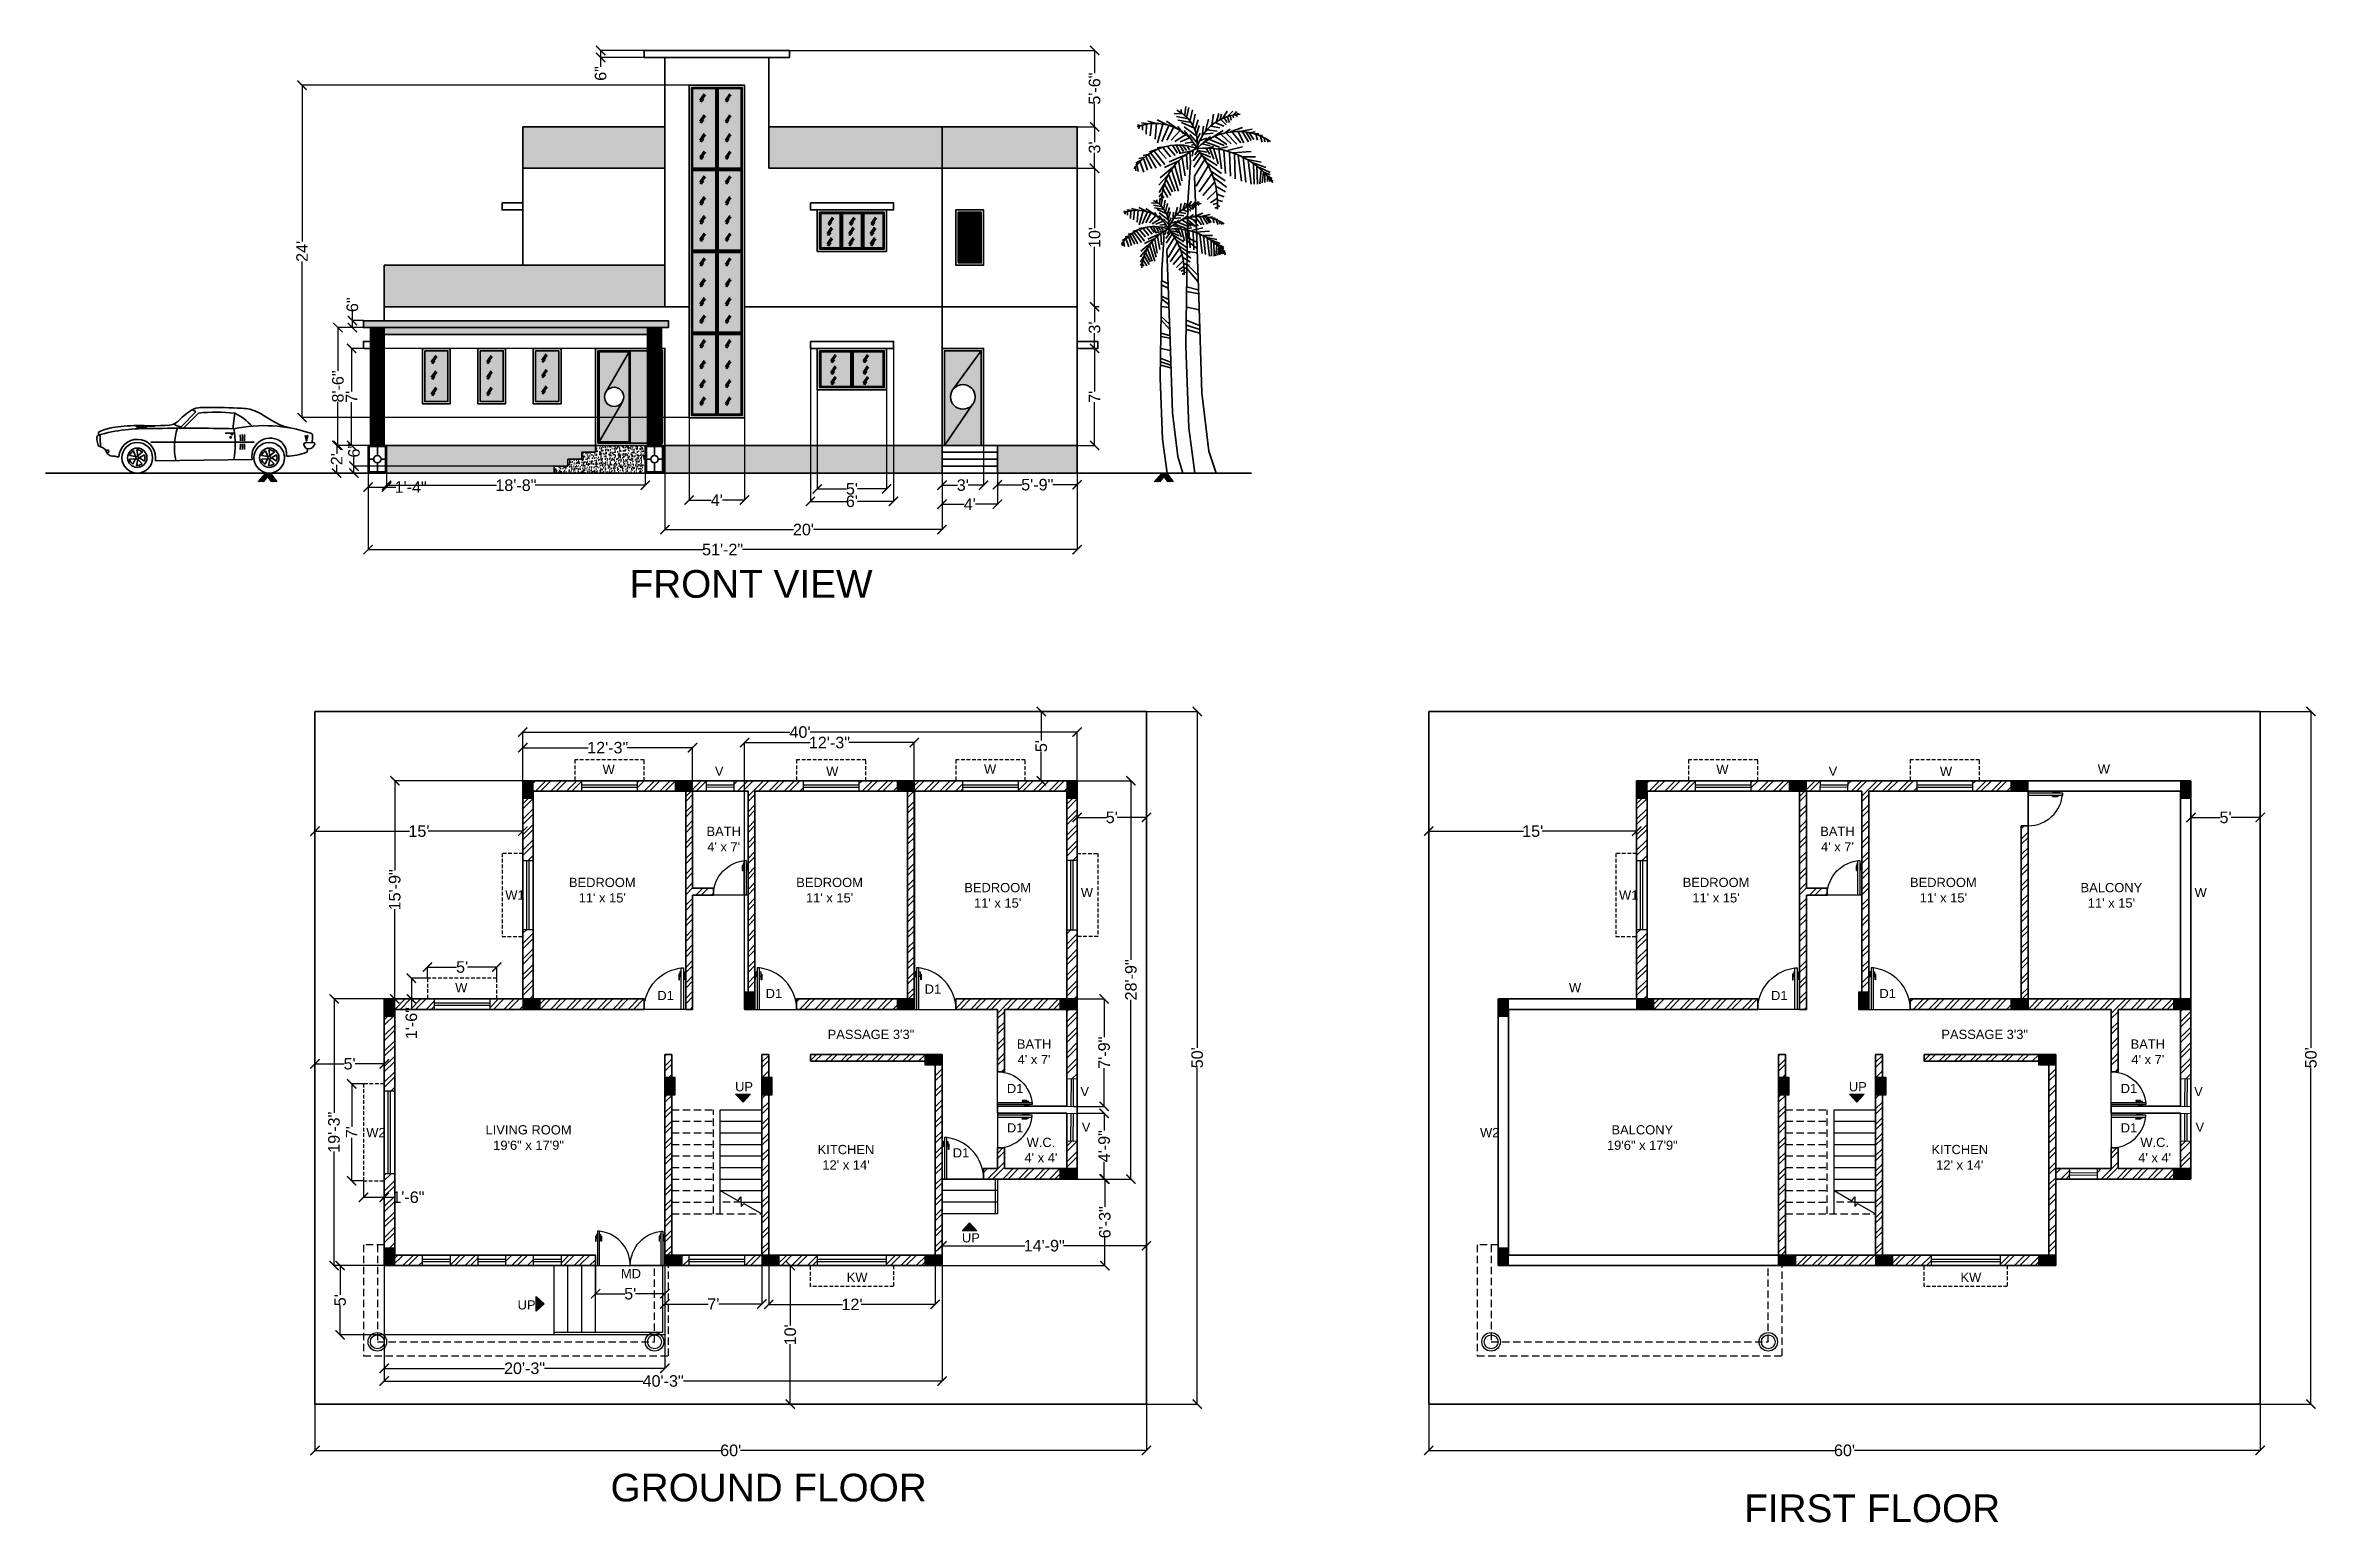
# Model space of a CAD drawing. Header units: inches. Extents: x -40 to 1928, y 303 to 1582.
import ezdxf

# ---------------------------------------------------------------- set-up
doc = ezdxf.new("R2010")
doc.units = ezdxf.units.IN
doc.header["$PDMODE"] = 35
doc.linetypes.add('HIDDEN', pattern=[9.525, 6.35, -3.175])
doc.layers.add('1.WALL', color=7, linetype='Continuous', lineweight=35)
for name, color, linetype in [('10.PORCH', 101, 'HIDDEN'), ('12.DIMENSIONS', 8, 'Continuous'), ('2.DOOR', 152, 'Continuous'), ('3.WINDOWS', 4, 'Continuous'), ('4.CHAJJA', 6, 'HIDDEN'), ('5.HATCHING', 21, 'Continuous'), ('6.COLOUMN', 1, 'Continuous'), ('8.TEXT', 250, 'Continuous'), ('9.STAIRS', 161, 'Continuous')]:
    doc.layers.add(name, color=color, linetype=linetype)
doc.styles.get("Standard").update_dxf_attribs({"font": 'arial.ttf'})
doc.dimstyles.get("Standard").update_dxf_attribs({"dimtxt": 10, "dimasz": 8, "dimexe": 0.18, "dimexo": 0.0625, "dimgap": 0.09, "dimtad": 0, "dimzin": 0, "dimdsep": 46, "dimlunit": 4, "dimtxsty": 'Standard', "dimblk": 'ARCHTICK', "dimcen": 0.09, "dimadec": 0, "dimazin": 0, "dimtfac": 1, "dimtofl": 0, "dimtmove": 0, "dimatfit": 3, "dimfxl": 1, "dimtolj": 1, "dimtzin": 0, "dimarcsym": 0})

msp = doc.modelspace()

# ---------------------------------------------------------------- texts
at = {"layer": '1.WALL', "color": 4, "char_height": 24, "attachment_point": 1}
for s, width, insert in [('FRONT VIEW', 238.68702, (465.802, 1128.054)), ('GROUND FLOOR', 326.97666, (449.399, 345.306)), ('FIRST FLOOR', 238.68702, (1431.036, 327.364))]:
    msp.add_mtext_dynamic_manual_height_columns(s, width=width, gutter_width=12.5, heights=[0], dxfattribs=dict(at, insert=insert))
at = {"layer": '8.TEXT', "char_height": 8, "attachment_point": 1}
for s, width, heights, insert in [('W', 28.3583, [8.283], (442.464, 959.434)), ('V', 28.3583, [8.283], (539.731, 957.883)), ('W', 28.3583, [8.283], (636.09, 957.706)), ('W', 28.3583, [8.283], (772.793, 959.688)), ('W', 28.3583, [8.283], (1406.923, 959.434)), ('V', 28.3583, [8.283], (1504.19, 957.883)), ('W', 28.3583, [8.283], (1600.549, 957.706)), ('W', 28.3583, [8.283], (1737.252, 959.688)), ("\\pxqc;BATH\\P4' x 7'", 81.46033, [0], (506.613, 905.702)), ("\\pxqc;BATH\\P4' x 7'", 81.46033, [0], (1471.072, 905.702)), ('W1', 28.3583, [8.283], (358.206, 850.556)), ("\\pxqc;BEDROOM\\P11' x 15'", 81.46033, [0], (401.463, 861.492)), ("\\pxqc;BEDROOM\\P11' x 15'", 81.46033, [0], (598.299, 861.492)), ("\\pxqc;BEDROOM\\P11' x 15'", 81.46033, [0], (743.842, 857.007)), ('W', 28.3583, [8.283], (856.614, 852.785)), ('W1', 28.3583, [8.283], (1322.665, 850.556)), ("\\pxqc;BEDROOM\\P11' x 15'", 81.46033, [0], (1365.922, 861.492)), ("\\pxqc;BEDROOM\\P11' x 15'", 81.46033, [0], (1562.758, 861.492)), ("\\pxqc;BALCONY\\P11' x 15'", 81.46033, [0], (1708.301, 857.007)), ('W', 28.3583, [8.283], (1821.073, 852.785)), ('W', 28.3583, [8.283], (314.842, 770.342)), ('D1', 15.94992, [0], (721.406, 769.098)), ('W', 28.3583, [8.283], (1279.301, 770.342)), ('D1', 15.94992, [0], (489.863, 763.558)), ('D1', 15.94992, [0], (583.674, 765.263)), ('D1', 15.94992, [0], (1454.322, 763.558)), ('D1', 15.94992, [0], (1548.133, 765.263)), ('\\pxqc;PASSAGE 3\'3"', 81.46033, [0], (634.133, 729.862)), ('\\pxqc;PASSAGE 3\'3"', 81.46033, [0], (1598.592, 729.862)), ("\\pxqc;BATH\\P4' x 7'", 81.46033, [0], (775.379, 721.48)), ("\\pxqc;BATH\\P4' x 7'", 81.46033, [0], (1739.838, 721.48)), ('UP', 13.55595, [0], (557.215, 684.562)), ('D1', 15.94992, [0], (792.572, 683.021)), ('V', 28.3583, [8.283], (856.247, 680.378)), ('UP', 13.55595, [0], (1521.674, 684.562)), ('D1', 15.94992, [0], (1757.031, 683.021)), ('V', 28.3583, [8.283], (1820.706, 680.378)), ('W2', 28.3583, [8.283], (237.854, 644.822)), ('\\pxqc;LIVING ROOM\\P19\'6" x 17\'9"', 81.46033, [0], (337.648, 647.2)), ("\\pxqc;KITCHEN\\P12' x 14'", 81.46033, [0], (612.537, 630.144)), ('D1', 15.94992, [0], (792.617, 648.931)), ("\\pxqc;W.C.\\P4' x 4'", 81.46033, [0], (781.333, 636.334)), ('V', 28.3583, [8.283], (857.419, 649.543)), ('W2', 28.3583, [8.283], (1202.313, 644.822)), ('\\pxqc;BALCONY\\P19\'6" x 17\'9"', 81.46033, [0], (1302.107, 647.2)), ("\\pxqc;KITCHEN\\P12' x 14'", 81.46033, [0], (1576.996, 630.144)), ('D1', 15.94992, [0], (1757.076, 648.931)), ("\\pxqc;W.C.\\P4' x 4'", 81.46033, [0], (1745.792, 636.334)), ('V', 28.3583, [8.283], (1821.878, 649.543)), ('D1', 15.94992, [0], (745.674, 627.263)), ('UP', 13.55595, [0], (753.65, 553.671)), ('MD', 15.94992, [0], (458.388, 522.69)), ('KW', 28.3583, [8.283], (653.878, 519.447)), ('KW', 28.3583, [8.283], (1618.337, 519.447)), ('UP', 13.55595, [0], (368.893, 495.6))]:
    msp.add_mtext_dynamic_manual_height_columns(s, width=width, gutter_width=12.5, heights=heights, dxfattribs=dict(at, insert=insert))

# ---------------------------------------------------------------- blocks, each defined once
blk = doc.blocks.new('WINDOWS')
at = {"layer": '3.WINDOWS', "color": 5}
for p, q in [((-24, 5.5), (24, 5.5)), ((-24, 3.5), (24, 3.5))]:
    blk.add_line(p, q, dxfattribs=at)
at = {"layer": '3.WINDOWS'}
blk.add_lwpolyline([(-24, 9), (24, 9), (24, 0), (-24, 0)], close=True, dxfattribs=at)
at = {"layer": '4.CHAJJA', "ltscale": 0.5}
blk.add_lwpolyline([(30, 9), (30, 27), (-30, 27), (-30, 9)], dxfattribs=at)
blk = doc.blocks.new('WINDOW 2')
at = {"layer": '3.WINDOWS', "color": 5}
for p, q in [((-30, 5.5), (30, 5.5)), ((-30, 3.5), (30, 3.5))]:
    blk.add_line(p, q, dxfattribs=at)
at = {"layer": '3.WINDOWS'}
blk.add_lwpolyline([(-30, 9), (30, 9), (30, 0), (-30, 0)], close=True, dxfattribs=at)
at = {"layer": '4.CHAJJA', "ltscale": 0.5}
blk.add_lwpolyline([(36, 9), (36, 27), (-36, 27), (-36, 9)], dxfattribs=at)
blk = doc.blocks.new('WINDOW 3')
at = {"layer": '3.WINDOWS', "color": 5}
for p, q in [((-36, 5.5), (36, 5.5)), ((-36, 3.5), (36, 3.5))]:
    blk.add_line(p, q, dxfattribs=at)
at = {"layer": '3.WINDOWS'}
blk.add_lwpolyline([(-36, 9), (36, 9), (36, 0), (-36, 0)], close=True, dxfattribs=at)
at = {"layer": '4.CHAJJA', "ltscale": 0.5}
blk.add_lwpolyline([(42, 9), (42, 27), (-42, 27), (-42, 9)], dxfattribs=at)
blk = doc.blocks.new('VENTILATOR')
at = {"layer": '3.WINDOWS'}
for p, q in [((-12, 0.1), (-11.9, 9.1)), ((12, -0.1), (12.1, 8.9))]:
    blk.add_line(p, q, dxfattribs=at)
at = {"layer": '3.WINDOWS', "color": 5}
for p, q in [((-12, 5.6), (12, 5.4)), ((-12, 3.6), (12, 3.4))]:
    blk.add_line(p, q, dxfattribs=at)
blk = doc.blocks.new('DOOR')
at = {"layer": '2.DOOR'}
for p, q in [((1, 30.5), (0, 30.5)), ((0, 30.5), (0, 25.5)), ((0, 25.5), (0.5, 25.5)), ((0.5, 25.5), (0.5, 30)), ((0.5, 30), (1, 30)), ((2, 32.5), (1, 32.5)), ((1, 32.5), (1, 28.5)), ((1, 28.5), (2, 28.5)), ((4, 36), (2, 36)), ((2, 36), (2, 0)), ((4, 0), (4, 36)), ((4, 32.5), (5, 32.5)), ((5, 28.5), (4, 28.5)), ((5, 32.5), (5, 28.5)), ((5, 30.5), (6, 30.5)), ((5.5, 30), (5, 30)), ((5.5, 25.5), (5.5, 30)), ((6, 25.5), (5.5, 25.5)), ((6, 30.5), (6, 25.5)), ((2, 0), (4, 0))]:
    blk.add_line(p, q, dxfattribs=at)
at = {"layer": '2.DOOR', "color": 4}
blk.add_line((0, 0), (36, 0), dxfattribs=at)
at = {"layer": '2.DOOR', "color": 3}
blk.add_arc((0, 0), 36, 0, 86.8153, dxfattribs=at)
blk = doc.blocks.new('_ArchTick')
at = {"color": 0, "linetype": 'ByBlock', "const_width": 0.15}
blk.add_lwpolyline([(-0.5, -0.5), (0.5, 0.5)], dxfattribs=at)
blk = doc.blocks.new('*D10')
at = {"layer": '12.DIMENSIONS', "color": 0, "lineweight": -2, "transparency": 16777216}
for p, q in [((193.4, 405.5), (193.4, 365.3)), ((913.4, 405.5), (913.4, 365.3)), ((193.4, 365.5), (544.8, 365.5)), ((913.4, 365.5), (562, 365.5))]:
    blk.add_line(p, q, dxfattribs=at)
at = {"layer": 'Defpoints', "color": 0, "transparency": 16777216}
for p in [(193.4, 405.6), (913.4, 405.6), (913.4, 365.5)]:
    blk.add_point(p, dxfattribs=at)
at = {"layer": '12.DIMENSIONS', "color": 0, "lineweight": -2, "transparency": 16777216, "xscale": 8, "yscale": 8, "zscale": 8, "rotation": 180}
blk.add_blockref('_ArchTick', (193.4, 365.5), dxfattribs=at)
at = {"layer": '12.DIMENSIONS', "color": 0, "lineweight": -2, "transparency": 16777216, "xscale": 8, "yscale": 8, "zscale": 8}
blk.add_blockref('_ArchTick', (913.4, 365.5), dxfattribs=at)
at = {"layer": '12.DIMENSIONS', "color": 0, "transparency": 16777216, "insert": (553.4, 365.5), "char_height": 10, "attachment_point": 5}
blk.add_mtext("\\A1;60'", dxfattribs=at)
blk = doc.blocks.new('*D11')
at = {"layer": '12.DIMENSIONS', "color": 0, "lineweight": -2, "transparency": 16777216}
for p, q in [((913.5, 1005.6), (957.6, 1005.6)), ((957.4, 1005.6), (957.4, 714.1)), ((957.4, 405.6), (957.4, 697)), ((913.5, 405.6), (957.6, 405.6))]:
    blk.add_line(p, q, dxfattribs=at)
at = {"layer": 'Defpoints', "color": 0, "transparency": 16777216}
for p in [(913.4, 1005.6), (913.4, 405.6), (957.4, 405.6)]:
    blk.add_point(p, dxfattribs=at)
at = {"layer": '12.DIMENSIONS', "color": 0, "lineweight": -2, "transparency": 16777216, "xscale": 8, "yscale": 8, "zscale": 8}
for p, rotation in [((957.4, 1005.6), 90), ((957.4, 405.6), 270)]:
    blk.add_blockref('_ArchTick', p, dxfattribs=dict(at, rotation=rotation))
at = {"layer": '12.DIMENSIONS', "color": 0, "transparency": 16777216, "insert": (957.4, 705.6), "char_height": 10, "attachment_point": 5, "rotation": 90}
blk.add_mtext("\\A1;50'", dxfattribs=at)
blk = doc.blocks.new('*D12')
at = {"layer": '12.DIMENSIONS', "color": 0, "lineweight": -2, "transparency": 16777216}
for p, q in [((853.4, 945.5), (853.4, 913.6)), ((913.4, 945.5), (913.4, 913.6)), ((853.4, 913.8), (878.7, 913.8)), ((913.4, 913.8), (888.1, 913.8))]:
    blk.add_line(p, q, dxfattribs=at)
at = {"layer": 'Defpoints', "color": 0, "transparency": 16777216}
for p in [(853.4, 945.6), (913.4, 945.6), (913.4, 913.8)]:
    blk.add_point(p, dxfattribs=at)
at = {"layer": '12.DIMENSIONS', "color": 0, "lineweight": -2, "transparency": 16777216, "xscale": 8, "yscale": 8, "zscale": 8, "rotation": 180}
blk.add_blockref('_ArchTick', (853.4, 913.8), dxfattribs=at)
at = {"layer": '12.DIMENSIONS', "color": 0, "lineweight": -2, "transparency": 16777216, "xscale": 8, "yscale": 8, "zscale": 8}
blk.add_blockref('_ArchTick', (913.4, 913.8), dxfattribs=at)
at = {"layer": '12.DIMENSIONS', "color": 0, "transparency": 16777216, "insert": (883.4, 913.8), "char_height": 10, "attachment_point": 5}
blk.add_mtext("\\A1;5'", dxfattribs=at)
blk = doc.blocks.new('*D13')
at = {"layer": '12.DIMENSIONS', "color": 0, "lineweight": -2, "transparency": 16777216}
for p, q in [((913.4, 1005.6), (822.3, 1005.6)), ((822.4, 1005.6), (822.4, 980.3)), ((822.4, 945.6), (822.4, 970.9)), ((808.5, 945.6), (822.6, 945.6))]:
    blk.add_line(p, q, dxfattribs=at)
at = {"layer": 'Defpoints', "color": 0, "transparency": 16777216}
for p in [(822.4, 1005.6), (913.4, 1005.6), (808.4, 945.6)]:
    blk.add_point(p, dxfattribs=at)
at = {"layer": '12.DIMENSIONS', "color": 0, "lineweight": -2, "transparency": 16777216, "xscale": 8, "yscale": 8, "zscale": 8}
for p, rotation in [((822.4, 1005.6), 90), ((822.4, 945.6), 270)]:
    blk.add_blockref('_ArchTick', p, dxfattribs=dict(at, rotation=rotation))
at = {"layer": '12.DIMENSIONS', "color": 0, "transparency": 16777216, "insert": (822.4, 975.6), "char_height": 10, "attachment_point": 5, "rotation": 90}
blk.add_mtext("\\A1;5'", dxfattribs=at)
blk = doc.blocks.new('*D14')
at = {"layer": '12.DIMENSIONS', "color": 0, "lineweight": -2, "transparency": 16777216}
for p, q in [((193.4, 1005.5), (193.4, 901.7)), ((193.4, 901.9), (275.3, 901.9)), ((373.4, 901.9), (291.5, 901.9)), ((373.4, 882.6), (373.4, 902.1))]:
    blk.add_line(p, q, dxfattribs=at)
at = {"layer": 'Defpoints', "color": 0, "transparency": 16777216}
for p in [(193.4, 1005.6), (193.4, 901.9), (373.4, 882.6)]:
    blk.add_point(p, dxfattribs=at)
at = {"layer": '12.DIMENSIONS', "color": 0, "lineweight": -2, "transparency": 16777216, "xscale": 8, "yscale": 8, "zscale": 8, "rotation": 180}
blk.add_blockref('_ArchTick', (193.4, 901.9), dxfattribs=at)
at = {"layer": '12.DIMENSIONS', "color": 0, "lineweight": -2, "transparency": 16777216, "xscale": 8, "yscale": 8, "zscale": 8}
blk.add_blockref('_ArchTick', (373.4, 901.9), dxfattribs=at)
at = {"layer": '12.DIMENSIONS', "color": 0, "transparency": 16777216, "insert": (283.4, 901.9), "char_height": 10, "attachment_point": 5}
blk.add_mtext("\\A1;15'", dxfattribs=at)
blk = doc.blocks.new('*D15')
at = {"layer": '12.DIMENSIONS', "color": 0, "lineweight": -2, "transparency": 16777216}
for p, q in [((193.4, 705.5), (193.4, 700.2)), ((193.4, 700.4), (218.7, 700.4)), ((253.4, 700.4), (228.1, 700.4)), ((253.4, 683.1), (253.4, 700.6))]:
    blk.add_line(p, q, dxfattribs=at)
at = {"layer": 'Defpoints', "color": 0, "transparency": 16777216}
for p in [(193.4, 705.6), (193.4, 700.4), (253.4, 683.1)]:
    blk.add_point(p, dxfattribs=at)
at = {"layer": '12.DIMENSIONS', "color": 0, "lineweight": -2, "transparency": 16777216, "xscale": 8, "yscale": 8, "zscale": 8, "rotation": 180}
blk.add_blockref('_ArchTick', (193.4, 700.4), dxfattribs=at)
at = {"layer": '12.DIMENSIONS', "color": 0, "lineweight": -2, "transparency": 16777216, "xscale": 8, "yscale": 8, "zscale": 8}
blk.add_blockref('_ArchTick', (253.4, 700.4), dxfattribs=at)
at = {"layer": '12.DIMENSIONS', "color": 0, "transparency": 16777216, "insert": (223.4, 700.4), "char_height": 10, "attachment_point": 5}
blk.add_mtext("\\A1;5'", dxfattribs=at)
blk = doc.blocks.new('*D16')
at = {"layer": '12.DIMENSIONS', "color": 0, "lineweight": -2, "transparency": 16777216}
for p, q in [((595.5, 525.6), (605.2, 525.6)), ((605, 525.6), (605, 473.7)), ((605, 405.6), (605, 457.5)), ((553.5, 405.6), (605.2, 405.6))]:
    blk.add_line(p, q, dxfattribs=at)
at = {"layer": 'Defpoints', "color": 0, "transparency": 16777216}
for p in [(595.4, 525.6), (553.4, 405.6), (605, 405.6)]:
    blk.add_point(p, dxfattribs=at)
at = {"layer": '12.DIMENSIONS', "color": 0, "lineweight": -2, "transparency": 16777216, "xscale": 8, "yscale": 8, "zscale": 8}
for p, rotation in [((605, 525.6), 90), ((605, 405.6), 270)]:
    blk.add_blockref('_ArchTick', p, dxfattribs=dict(at, rotation=rotation))
at = {"layer": '12.DIMENSIONS', "color": 0, "transparency": 16777216, "insert": (605, 465.6), "char_height": 10, "attachment_point": 5, "rotation": 90}
blk.add_mtext("\\A1;10'", dxfattribs=at)
blk = doc.blocks.new('*D17')
at = {"layer": '12.DIMENSIONS', "color": 0, "lineweight": -2, "transparency": 16777216}
for p, q in [((373.4, 945.6), (373.4, 987.8)), ((373.4, 987.7), (604.7, 987.7)), ((853.4, 987.7), (622.2, 987.7)), ((853.4, 945.6), (853.4, 987.8))]:
    blk.add_line(p, q, dxfattribs=at)
at = {"layer": 'Defpoints', "color": 0, "transparency": 16777216}
for p in [(853.4, 987.7), (373.4, 945.6), (853.4, 945.6)]:
    blk.add_point(p, dxfattribs=at)
at = {"layer": '12.DIMENSIONS', "color": 0, "lineweight": -2, "transparency": 16777216, "xscale": 8, "yscale": 8, "zscale": 8, "rotation": 180}
blk.add_blockref('_ArchTick', (373.4, 987.7), dxfattribs=at)
at = {"layer": '12.DIMENSIONS', "color": 0, "lineweight": -2, "transparency": 16777216, "xscale": 8, "yscale": 8, "zscale": 8}
blk.add_blockref('_ArchTick', (853.4, 987.7), dxfattribs=at)
at = {"layer": '12.DIMENSIONS', "color": 0, "transparency": 16777216, "insert": (613.4, 987.7), "char_height": 10, "attachment_point": 5}
blk.add_mtext("\\A1;40'", dxfattribs=at)
blk = doc.blocks.new('*D18')
at = {"layer": '12.DIMENSIONS', "color": 0, "lineweight": -2, "transparency": 16777216}
for p, q in [((373.4, 945.6), (262.3, 945.6)), ((262.5, 945.6), (262.5, 867.9)), ((262.5, 756.6), (262.5, 834.3)), ((373.4, 756.6), (262.3, 756.6))]:
    blk.add_line(p, q, dxfattribs=at)
at = {"layer": 'Defpoints', "color": 0, "transparency": 16777216}
for p in [(373.4, 945.6), (262.5, 756.6), (373.4, 756.6)]:
    blk.add_point(p, dxfattribs=at)
at = {"layer": '12.DIMENSIONS', "color": 0, "lineweight": -2, "transparency": 16777216, "xscale": 8, "yscale": 8, "zscale": 8}
for p, rotation in [((262.5, 945.6), 90), ((262.5, 756.6), 270)]:
    blk.add_blockref('_ArchTick', p, dxfattribs=dict(at, rotation=rotation))
at = {"layer": '12.DIMENSIONS', "color": 0, "transparency": 16777216, "insert": (262.5, 851.1), "char_height": 10, "attachment_point": 5, "rotation": 90}
blk.add_mtext('\\A1;15\'-9"', dxfattribs=at)
blk = doc.blocks.new('*D19')
at = {"layer": '12.DIMENSIONS', "color": 0, "lineweight": -2, "transparency": 16777216}
for p, q in [((253.4, 756.6), (209.7, 756.6)), ((209.9, 756.6), (209.9, 657.9)), ((209.9, 525.6), (209.9, 624.3)), ((253.4, 525.6), (209.7, 525.6))]:
    blk.add_line(p, q, dxfattribs=at)
at = {"layer": 'Defpoints', "color": 0, "transparency": 16777216}
for p in [(253.4, 756.6), (209.9, 525.6), (253.4, 525.6)]:
    blk.add_point(p, dxfattribs=at)
at = {"layer": '12.DIMENSIONS', "color": 0, "lineweight": -2, "transparency": 16777216, "xscale": 8, "yscale": 8, "zscale": 8}
for p, rotation in [((209.9, 756.6), 90), ((209.9, 525.6), 270)]:
    blk.add_blockref('_ArchTick', p, dxfattribs=dict(at, rotation=rotation))
at = {"layer": '12.DIMENSIONS', "color": 0, "transparency": 16777216, "insert": (209.9, 641.1), "char_height": 10, "attachment_point": 5, "rotation": 90}
blk.add_mtext('\\A1;19\'-3"', dxfattribs=at)
blk = doc.blocks.new('*D20')
at = {"layer": '12.DIMENSIONS', "color": 0, "lineweight": -2, "transparency": 16777216}
for p, q in [((853.5, 945.6), (900.1, 945.6)), ((900, 945.6), (900, 790.4)), ((900, 600.6), (900, 755.7)), ((853.5, 600.6), (900.1, 600.6))]:
    blk.add_line(p, q, dxfattribs=at)
at = {"layer": 'Defpoints', "color": 0, "transparency": 16777216}
for p in [(853.4, 945.6), (853.4, 600.6), (900, 600.6)]:
    blk.add_point(p, dxfattribs=at)
at = {"layer": '12.DIMENSIONS', "color": 0, "lineweight": -2, "transparency": 16777216, "xscale": 8, "yscale": 8, "zscale": 8}
for p, rotation in [((900, 945.6), 90), ((900, 600.6), 270)]:
    blk.add_blockref('_ArchTick', p, dxfattribs=dict(at, rotation=rotation))
at = {"layer": '12.DIMENSIONS', "color": 0, "transparency": 16777216, "insert": (900, 773.1), "char_height": 10, "attachment_point": 5, "rotation": 90}
blk.add_mtext('\\A1;28\'-9"', dxfattribs=at)
blk = doc.blocks.new('*D21')
at = {"layer": '12.DIMENSIONS', "color": 0, "lineweight": -2, "transparency": 16777216}
for p, q in [((373.4, 945.6), (373.4, 974.3)), ((373.4, 974.2), (430.1, 974.2)), ((520.4, 974.2), (463.7, 974.2)), ((520.4, 945.6), (520.4, 974.3))]:
    blk.add_line(p, q, dxfattribs=at)
at = {"layer": 'Defpoints', "color": 0, "transparency": 16777216}
for p in [(520.4, 974.2), (373.4, 945.6), (520.4, 945.6)]:
    blk.add_point(p, dxfattribs=at)
at = {"layer": '12.DIMENSIONS', "color": 0, "lineweight": -2, "transparency": 16777216, "xscale": 8, "yscale": 8, "zscale": 8, "rotation": 180}
blk.add_blockref('_ArchTick', (373.4, 974.2), dxfattribs=at)
at = {"layer": '12.DIMENSIONS', "color": 0, "lineweight": -2, "transparency": 16777216, "xscale": 8, "yscale": 8, "zscale": 8}
blk.add_blockref('_ArchTick', (520.4, 974.2), dxfattribs=at)
at = {"layer": '12.DIMENSIONS', "color": 0, "transparency": 16777216, "insert": (446.9, 974.2), "char_height": 10, "attachment_point": 5}
blk.add_mtext('\\A1;12\'-3"', dxfattribs=at)
blk = doc.blocks.new('*D22')
at = {"layer": '12.DIMENSIONS', "color": 0, "lineweight": -2, "transparency": 16777216}
for p, q in [((565.4, 747.6), (565.4, 978.8)), ((565.4, 978.6), (622.1, 978.6)), ((712.4, 978.6), (655.7, 978.6)), ((712.4, 747.6), (712.4, 978.8))]:
    blk.add_line(p, q, dxfattribs=at)
at = {"layer": 'Defpoints', "color": 0, "transparency": 16777216}
for p in [(712.4, 978.6), (565.4, 747.6), (712.4, 747.6)]:
    blk.add_point(p, dxfattribs=at)
at = {"layer": '12.DIMENSIONS', "color": 0, "lineweight": -2, "transparency": 16777216, "xscale": 8, "yscale": 8, "zscale": 8, "rotation": 180}
blk.add_blockref('_ArchTick', (565.4, 978.6), dxfattribs=at)
at = {"layer": '12.DIMENSIONS', "color": 0, "lineweight": -2, "transparency": 16777216, "xscale": 8, "yscale": 8, "zscale": 8}
blk.add_blockref('_ArchTick', (712.4, 978.6), dxfattribs=at)
at = {"layer": '12.DIMENSIONS', "color": 0, "transparency": 16777216, "insert": (638.9, 978.6), "char_height": 10, "attachment_point": 5}
blk.add_mtext('\\A1;12\'-3"', dxfattribs=at)
blk = doc.blocks.new('*D23')
at = {"layer": '12.DIMENSIONS', "color": 0, "lineweight": -2, "transparency": 16777216}
for p, q in [((853.5, 756.6), (877, 756.6)), ((876.8, 756.6), (876.8, 723.4)), ((876.8, 663.5), (876.8, 696.7)), ((850, 663.5), (877, 663.5))]:
    blk.add_line(p, q, dxfattribs=at)
at = {"layer": 'Defpoints', "color": 0, "transparency": 16777216}
for p in [(853.4, 756.6), (849.9, 663.5), (876.8, 663.5)]:
    blk.add_point(p, dxfattribs=at)
at = {"layer": '12.DIMENSIONS', "color": 0, "lineweight": -2, "transparency": 16777216, "xscale": 8, "yscale": 8, "zscale": 8}
for p, rotation in [((876.8, 756.6), 90), ((876.8, 663.5), 270)]:
    blk.add_blockref('_ArchTick', p, dxfattribs=dict(at, rotation=rotation))
at = {"layer": '12.DIMENSIONS', "color": 0, "transparency": 16777216, "insert": (876.8, 710), "char_height": 10, "attachment_point": 5, "rotation": 90}
blk.add_mtext('\\A1;7\'-9"', dxfattribs=at)
blk = doc.blocks.new('*D24')
at = {"layer": '12.DIMENSIONS', "color": 0, "lineweight": -2, "transparency": 16777216}
for p, q in [((853.5, 657.5), (877, 657.5)), ((876.8, 657.5), (876.8, 642.6)), ((876.8, 600.6), (876.8, 615.5)), ((853.5, 600.6), (877, 600.6))]:
    blk.add_line(p, q, dxfattribs=at)
at = {"layer": 'Defpoints', "color": 0, "transparency": 16777216}
for p in [(853.4, 657.5), (853.4, 600.6), (876.8, 600.6)]:
    blk.add_point(p, dxfattribs=at)
at = {"layer": '12.DIMENSIONS', "color": 0, "lineweight": -2, "transparency": 16777216, "xscale": 8, "yscale": 8, "zscale": 8}
for p, rotation in [((876.8, 657.5), 90), ((876.8, 600.6), 270)]:
    blk.add_blockref('_ArchTick', p, dxfattribs=dict(at, rotation=rotation))
at = {"layer": '12.DIMENSIONS', "color": 0, "transparency": 16777216, "insert": (876.8, 629), "char_height": 10, "attachment_point": 5, "rotation": 90}
blk.add_mtext('\\A1;4\'-9"', dxfattribs=at)
blk = doc.blocks.new('*D25')
at = {"layer": '12.DIMENSIONS', "color": 0, "lineweight": -2, "transparency": 16777216}
for p, q in [((253.4, 525.5), (253.4, 425.4)), ((736.4, 525.5), (736.4, 425.4)), ((253.4, 425.6), (477.5, 425.6)), ((736.4, 425.6), (512.4, 425.6))]:
    blk.add_line(p, q, dxfattribs=at)
at = {"layer": 'Defpoints', "color": 0, "transparency": 16777216}
for p in [(253.4, 525.6), (736.4, 525.6), (736.4, 425.6)]:
    blk.add_point(p, dxfattribs=at)
at = {"layer": '12.DIMENSIONS', "color": 0, "lineweight": -2, "transparency": 16777216, "xscale": 8, "yscale": 8, "zscale": 8, "rotation": 180}
blk.add_blockref('_ArchTick', (253.4, 425.6), dxfattribs=at)
at = {"layer": '12.DIMENSIONS', "color": 0, "lineweight": -2, "transparency": 16777216, "xscale": 8, "yscale": 8, "zscale": 8}
blk.add_blockref('_ArchTick', (736.4, 425.6), dxfattribs=at)
at = {"layer": '12.DIMENSIONS', "color": 0, "transparency": 16777216, "insert": (494.9, 425.6), "char_height": 10, "attachment_point": 5}
blk.add_mtext('\\A1;40\'-3"', dxfattribs=at)
blk = doc.blocks.new('*D26')
at = {"layer": '12.DIMENSIONS', "color": 0, "lineweight": -2, "transparency": 16777216}
for p, q in [((736.5, 600.6), (877.6, 600.6)), ((877.4, 600.6), (877.4, 576.5)), ((877.4, 525.6), (877.4, 549.7)), ((736.5, 525.6), (877.6, 525.6))]:
    blk.add_line(p, q, dxfattribs=at)
at = {"layer": 'Defpoints', "color": 0, "transparency": 16777216}
for p in [(736.4, 600.6), (736.4, 525.6), (877.4, 525.6)]:
    blk.add_point(p, dxfattribs=at)
at = {"layer": '12.DIMENSIONS', "color": 0, "lineweight": -2, "transparency": 16777216, "xscale": 8, "yscale": 8, "zscale": 8}
for p, rotation in [((877.4, 600.6), 90), ((877.4, 525.6), 270)]:
    blk.add_blockref('_ArchTick', p, dxfattribs=dict(at, rotation=rotation))
at = {"layer": '12.DIMENSIONS', "color": 0, "transparency": 16777216, "insert": (877.4, 563.1), "char_height": 10, "attachment_point": 5, "rotation": 90}
blk.add_mtext('\\A1;6\'-3"', dxfattribs=at)
blk = doc.blocks.new('*D27')
at = {"layer": '12.DIMENSIONS', "color": 0, "lineweight": -2, "transparency": 16777216}
for p, q in [((496.4, 525.5), (496.4, 492.1)), ((580.4, 525.5), (580.4, 492.1)), ((496.4, 492.3), (533.8, 492.3)), ((580.4, 492.3), (543.1, 492.3))]:
    blk.add_line(p, q, dxfattribs=at)
at = {"layer": 'Defpoints', "color": 0, "transparency": 16777216}
for p in [(496.4, 525.6), (580.4, 525.6), (580.4, 492.3)]:
    blk.add_point(p, dxfattribs=at)
at = {"layer": '12.DIMENSIONS', "color": 0, "lineweight": -2, "transparency": 16777216, "xscale": 8, "yscale": 8, "zscale": 8, "rotation": 180}
blk.add_blockref('_ArchTick', (496.4, 492.3), dxfattribs=at)
at = {"layer": '12.DIMENSIONS', "color": 0, "lineweight": -2, "transparency": 16777216, "xscale": 8, "yscale": 8, "zscale": 8}
blk.add_blockref('_ArchTick', (580.4, 492.3), dxfattribs=at)
at = {"layer": '12.DIMENSIONS', "color": 0, "transparency": 16777216, "insert": (538.4, 492.3), "char_height": 10, "attachment_point": 5}
blk.add_mtext("\\A1;7'", dxfattribs=at)
blk = doc.blocks.new('*D28')
at = {"layer": '12.DIMENSIONS', "color": 0, "lineweight": -2, "transparency": 16777216}
for p, q in [((586.4, 534.5), (586.4, 491.8)), ((730.4, 534.5), (730.4, 491.8)), ((586.4, 492), (650.3, 492)), ((730.4, 492), (666.5, 492))]:
    blk.add_line(p, q, dxfattribs=at)
at = {"layer": 'Defpoints', "color": 0, "transparency": 16777216}
for p in [(586.4, 534.6), (730.4, 534.6), (730.4, 492)]:
    blk.add_point(p, dxfattribs=at)
at = {"layer": '12.DIMENSIONS', "color": 0, "lineweight": -2, "transparency": 16777216, "xscale": 8, "yscale": 8, "zscale": 8, "rotation": 180}
blk.add_blockref('_ArchTick', (586.4, 492), dxfattribs=at)
at = {"layer": '12.DIMENSIONS', "color": 0, "lineweight": -2, "transparency": 16777216, "xscale": 8, "yscale": 8, "zscale": 8}
blk.add_blockref('_ArchTick', (730.4, 492), dxfattribs=at)
at = {"layer": '12.DIMENSIONS', "color": 0, "transparency": 16777216, "insert": (658.4, 492), "char_height": 10, "attachment_point": 5}
blk.add_mtext("\\A1;12'", dxfattribs=at)
blk = doc.blocks.new('*D29')
at = {"layer": '12.DIMENSIONS', "color": 0, "lineweight": -2, "transparency": 16777216}
for p, q in [((253.4, 525.5), (253.4, 436.4)), ((496.4, 525.5), (496.4, 436.4)), ((253.4, 436.6), (357.6, 436.6)), ((496.4, 436.6), (392.3, 436.6))]:
    blk.add_line(p, q, dxfattribs=at)
at = {"layer": 'Defpoints', "color": 0, "transparency": 16777216}
for p in [(253.4, 525.6), (496.4, 525.6), (496.4, 436.6)]:
    blk.add_point(p, dxfattribs=at)
at = {"layer": '12.DIMENSIONS', "color": 0, "lineweight": -2, "transparency": 16777216, "xscale": 8, "yscale": 8, "zscale": 8, "rotation": 180}
blk.add_blockref('_ArchTick', (253.4, 436.6), dxfattribs=at)
at = {"layer": '12.DIMENSIONS', "color": 0, "lineweight": -2, "transparency": 16777216, "xscale": 8, "yscale": 8, "zscale": 8}
blk.add_blockref('_ArchTick', (496.4, 436.6), dxfattribs=at)
at = {"layer": '12.DIMENSIONS', "color": 0, "transparency": 16777216, "insert": (374.9, 436.6), "char_height": 10, "attachment_point": 5}
blk.add_mtext('\\A1;20\'-3"', dxfattribs=at)
blk = doc.blocks.new('*D30')
at = {"layer": '12.DIMENSIONS', "color": 0, "lineweight": -2, "transparency": 16777216}
for p, q in [((436.4, 525.5), (436.4, 501)), ((496.4, 525.5), (496.4, 501)), ((436.4, 501.2), (461.7, 501.2)), ((496.4, 501.2), (471.1, 501.2))]:
    blk.add_line(p, q, dxfattribs=at)
at = {"layer": 'Defpoints', "color": 0, "transparency": 16777216}
for p in [(436.4, 525.6), (496.4, 525.6), (496.4, 501.2)]:
    blk.add_point(p, dxfattribs=at)
at = {"layer": '12.DIMENSIONS', "color": 0, "lineweight": -2, "transparency": 16777216, "xscale": 8, "yscale": 8, "zscale": 8, "rotation": 180}
blk.add_blockref('_ArchTick', (436.4, 501.2), dxfattribs=at)
at = {"layer": '12.DIMENSIONS', "color": 0, "lineweight": -2, "transparency": 16777216, "xscale": 8, "yscale": 8, "zscale": 8}
blk.add_blockref('_ArchTick', (496.4, 501.2), dxfattribs=at)
at = {"layer": '12.DIMENSIONS', "color": 0, "transparency": 16777216, "insert": (466.4, 501.2), "char_height": 10, "attachment_point": 5}
blk.add_mtext("\\A1;5'", dxfattribs=at)
blk = doc.blocks.new('*D31')
at = {"layer": '12.DIMENSIONS', "color": 0, "lineweight": -2, "transparency": 16777216}
for p, q in [((400.4, 525.6), (215.1, 525.6)), ((215.2, 525.6), (215.2, 500.3)), ((215.2, 465.6), (215.2, 490.9)), ((400.4, 465.6), (215.1, 465.6))]:
    blk.add_line(p, q, dxfattribs=at)
at = {"layer": 'Defpoints', "color": 0, "transparency": 16777216}
for p in [(400.4, 525.6), (215.2, 465.6), (400.4, 465.6)]:
    blk.add_point(p, dxfattribs=at)
at = {"layer": '12.DIMENSIONS', "color": 0, "lineweight": -2, "transparency": 16777216, "xscale": 8, "yscale": 8, "zscale": 8}
for p, rotation in [((215.2, 525.6), 90), ((215.2, 465.6), 270)]:
    blk.add_blockref('_ArchTick', p, dxfattribs=dict(at, rotation=rotation))
at = {"layer": '12.DIMENSIONS', "color": 0, "transparency": 16777216, "insert": (215.2, 495.6), "char_height": 10, "attachment_point": 5, "rotation": 90}
blk.add_mtext("\\A1;5'", dxfattribs=at)
blk = doc.blocks.new('*D32')
at = {"layer": '12.DIMENSIONS', "color": 0, "lineweight": -2, "transparency": 16777216}
for p, q in [((290.8, 774.6), (290.8, 784.4)), ((290.8, 784.2), (316.1, 784.2)), ((350.8, 784.2), (325.5, 784.2)), ((350.8, 774.6), (350.8, 784.4))]:
    blk.add_line(p, q, dxfattribs=at)
at = {"layer": 'Defpoints', "color": 0, "transparency": 16777216}
for p in [(290.8, 774.6), (350.8, 784.2), (350.8, 774.6)]:
    blk.add_point(p, dxfattribs=at)
at = {"layer": '12.DIMENSIONS', "color": 0, "lineweight": -2, "transparency": 16777216, "xscale": 8, "yscale": 8, "zscale": 8, "rotation": 180}
blk.add_blockref('_ArchTick', (290.8, 784.2), dxfattribs=at)
at = {"layer": '12.DIMENSIONS', "color": 0, "lineweight": -2, "transparency": 16777216, "xscale": 8, "yscale": 8, "zscale": 8}
blk.add_blockref('_ArchTick', (350.8, 784.2), dxfattribs=at)
at = {"layer": '12.DIMENSIONS', "color": 0, "transparency": 16777216, "insert": (320.8, 784.2), "char_height": 10, "attachment_point": 5}
blk.add_mtext("\\A1;5'", dxfattribs=at)
blk = doc.blocks.new('*D33')
at = {"layer": '12.DIMENSIONS', "color": 0, "lineweight": -2, "transparency": 16777216}
for p, q in [((290.8, 774.6), (276.7, 774.6)), ((276.9, 774.6), (276.9, 756.6)), ((290.8, 756.6), (276.7, 756.6)), ((276.9, 756.6), (276.9, 748.6))]:
    blk.add_line(p, q, dxfattribs=at)
at = {"layer": 'Defpoints', "color": 0, "transparency": 16777216}
for p in [(290.8, 774.6), (276.9, 756.6), (290.8, 756.6)]:
    blk.add_point(p, dxfattribs=at)
at = {"layer": '12.DIMENSIONS', "color": 0, "lineweight": -2, "transparency": 16777216, "xscale": 8, "yscale": 8, "zscale": 8}
for p, rotation in [((276.9, 774.6), 90), ((276.9, 756.6), 270)]:
    blk.add_blockref('_ArchTick', p, dxfattribs=dict(at, rotation=rotation))
at = {"layer": '12.DIMENSIONS', "color": 0, "transparency": 16777216, "insert": (276.9, 735.6), "char_height": 10, "attachment_point": 5, "rotation": 90}
blk.add_mtext('\\A1;1\'-6"', dxfattribs=at)
blk = doc.blocks.new('*D34')
at = {"layer": '12.DIMENSIONS', "color": 0, "lineweight": -2, "transparency": 16777216}
for p, q in [((235.4, 683.1), (225, 683.1)), ((225.2, 683.1), (225.2, 645.7)), ((225.2, 599.1), (225.2, 636.4)), ((235.4, 599.1), (225, 599.1))]:
    blk.add_line(p, q, dxfattribs=at)
at = {"layer": 'Defpoints', "color": 0, "transparency": 16777216}
for p in [(235.4, 683.1), (225.2, 599.1), (235.4, 599.1)]:
    blk.add_point(p, dxfattribs=at)
at = {"layer": '12.DIMENSIONS', "color": 0, "lineweight": -2, "transparency": 16777216, "xscale": 8, "yscale": 8, "zscale": 8}
for p, rotation in [((225.2, 683.1), 90), ((225.2, 599.1), 270)]:
    blk.add_blockref('_ArchTick', p, dxfattribs=dict(at, rotation=rotation))
at = {"layer": '12.DIMENSIONS', "color": 0, "transparency": 16777216, "insert": (225.2, 641.1), "char_height": 10, "attachment_point": 5, "rotation": 90}
blk.add_mtext("\\A1;7'", dxfattribs=at)
blk = doc.blocks.new('*D35')
at = {"layer": '12.DIMENSIONS', "color": 0, "lineweight": -2, "transparency": 16777216}
for p, q in [((235.4, 599), (235.4, 584.6)), ((253.4, 599), (253.4, 584.6)), ((235.4, 584.8), (253.4, 584.8)), ((253.4, 584.8), (261.4, 584.8))]:
    blk.add_line(p, q, dxfattribs=at)
at = {"layer": 'Defpoints', "color": 0, "transparency": 16777216}
for p in [(235.4, 599.1), (253.4, 599.1), (253.4, 584.8)]:
    blk.add_point(p, dxfattribs=at)
at = {"layer": '12.DIMENSIONS', "color": 0, "lineweight": -2, "transparency": 16777216, "xscale": 8, "yscale": 8, "zscale": 8, "rotation": 180}
blk.add_blockref('_ArchTick', (235.4, 584.8), dxfattribs=at)
at = {"layer": '12.DIMENSIONS', "color": 0, "lineweight": -2, "transparency": 16777216, "xscale": 8, "yscale": 8, "zscale": 8}
blk.add_blockref('_ArchTick', (253.4, 584.8), dxfattribs=at)
at = {"layer": '12.DIMENSIONS', "color": 0, "transparency": 16777216, "insert": (274.3, 584.8), "char_height": 10, "attachment_point": 5}
blk.add_mtext('\\A1;1\'-6"', dxfattribs=at)
blk = doc.blocks.new('*D36')
at = {"layer": '12.DIMENSIONS', "color": 0, "lineweight": -2, "transparency": 16777216}
for p, q in [((736.4, 570.5), (736.4, 542.6)), ((913.4, 570.5), (913.4, 542.6)), ((736.4, 542.8), (808.1, 542.8)), ((913.4, 542.8), (841.7, 542.8))]:
    blk.add_line(p, q, dxfattribs=at)
at = {"layer": 'Defpoints', "color": 0, "transparency": 16777216}
for p in [(736.4, 570.6), (913.4, 570.6), (913.4, 542.8)]:
    blk.add_point(p, dxfattribs=at)
at = {"layer": '12.DIMENSIONS', "color": 0, "lineweight": -2, "transparency": 16777216, "xscale": 8, "yscale": 8, "zscale": 8, "rotation": 180}
blk.add_blockref('_ArchTick', (736.4, 542.8), dxfattribs=at)
at = {"layer": '12.DIMENSIONS', "color": 0, "lineweight": -2, "transparency": 16777216, "xscale": 8, "yscale": 8, "zscale": 8}
blk.add_blockref('_ArchTick', (913.4, 542.8), dxfattribs=at)
at = {"layer": '12.DIMENSIONS', "color": 0, "transparency": 16777216, "insert": (824.9, 542.8), "char_height": 10, "attachment_point": 5}
blk.add_mtext('\\A1;14\'-9"', dxfattribs=at)
blk = doc.blocks.new('*D40')
at = {"layer": '12.DIMENSIONS', "color": 0, "lineweight": -2, "transparency": 16777216}
for p, q in [((1157.9, 405.5), (1157.9, 365.3)), ((1877.9, 405.5), (1877.9, 365.3)), ((1157.9, 365.5), (1509.3, 365.5)), ((1877.9, 365.5), (1526.5, 365.5))]:
    blk.add_line(p, q, dxfattribs=at)
at = {"layer": 'Defpoints', "color": 0, "transparency": 16777216}
for p in [(1157.9, 405.6), (1877.9, 405.6), (1877.9, 365.5)]:
    blk.add_point(p, dxfattribs=at)
at = {"layer": '12.DIMENSIONS', "color": 0, "lineweight": -2, "transparency": 16777216, "xscale": 8, "yscale": 8, "zscale": 8, "rotation": 180}
blk.add_blockref('_ArchTick', (1157.9, 365.5), dxfattribs=at)
at = {"layer": '12.DIMENSIONS', "color": 0, "lineweight": -2, "transparency": 16777216, "xscale": 8, "yscale": 8, "zscale": 8}
blk.add_blockref('_ArchTick', (1877.9, 365.5), dxfattribs=at)
at = {"layer": '12.DIMENSIONS', "color": 0, "transparency": 16777216, "insert": (1517.9, 365.5), "char_height": 10, "attachment_point": 5}
blk.add_mtext("\\A1;60'", dxfattribs=at)
blk = doc.blocks.new('*D37')
at = {"layer": '12.DIMENSIONS', "color": 0, "lineweight": -2, "transparency": 16777216}
for p, q in [((1878, 1005.6), (1922, 1005.6)), ((1921.8, 1005.6), (1921.8, 714.1)), ((1921.8, 405.6), (1921.8, 697)), ((1878, 405.6), (1922, 405.6))]:
    blk.add_line(p, q, dxfattribs=at)
at = {"layer": 'Defpoints', "color": 0, "transparency": 16777216}
for p in [(1877.9, 1005.6), (1877.9, 405.6), (1921.8, 405.6)]:
    blk.add_point(p, dxfattribs=at)
at = {"layer": '12.DIMENSIONS', "color": 0, "lineweight": -2, "transparency": 16777216, "xscale": 8, "yscale": 8, "zscale": 8}
for p, rotation in [((1921.8, 1005.6), 90), ((1921.8, 405.6), 270)]:
    blk.add_blockref('_ArchTick', p, dxfattribs=dict(at, rotation=rotation))
at = {"layer": '12.DIMENSIONS', "color": 0, "transparency": 16777216, "insert": (1921.8, 705.6), "char_height": 10, "attachment_point": 5, "rotation": 90}
blk.add_mtext("\\A1;50'", dxfattribs=at)
blk = doc.blocks.new('*D38')
at = {"layer": '12.DIMENSIONS', "color": 0, "lineweight": -2, "transparency": 16777216}
for p, q in [((1817.9, 945.5), (1817.9, 913.6)), ((1877.9, 945.5), (1877.9, 913.6)), ((1817.9, 913.8), (1843.2, 913.8)), ((1877.9, 913.8), (1852.6, 913.8))]:
    blk.add_line(p, q, dxfattribs=at)
at = {"layer": 'Defpoints', "color": 0, "transparency": 16777216}
for p in [(1817.9, 945.6), (1877.9, 945.6), (1877.9, 913.8)]:
    blk.add_point(p, dxfattribs=at)
at = {"layer": '12.DIMENSIONS', "color": 0, "lineweight": -2, "transparency": 16777216, "xscale": 8, "yscale": 8, "zscale": 8, "rotation": 180}
blk.add_blockref('_ArchTick', (1817.9, 913.8), dxfattribs=at)
at = {"layer": '12.DIMENSIONS', "color": 0, "lineweight": -2, "transparency": 16777216, "xscale": 8, "yscale": 8, "zscale": 8}
blk.add_blockref('_ArchTick', (1877.9, 913.8), dxfattribs=at)
at = {"layer": '12.DIMENSIONS', "color": 0, "transparency": 16777216, "insert": (1847.9, 913.8), "char_height": 10, "attachment_point": 5}
blk.add_mtext("\\A1;5'", dxfattribs=at)
blk = doc.blocks.new('*D39')
at = {"layer": '12.DIMENSIONS', "color": 0, "lineweight": -2, "transparency": 16777216}
for p, q in [((1157.9, 1005.5), (1157.9, 901.7)), ((1157.9, 901.9), (1239.8, 901.9)), ((1337.9, 901.9), (1256, 901.9)), ((1337.9, 882.6), (1337.9, 902.1))]:
    blk.add_line(p, q, dxfattribs=at)
at = {"layer": 'Defpoints', "color": 0, "transparency": 16777216}
for p in [(1157.9, 1005.6), (1157.9, 901.9), (1337.9, 882.6)]:
    blk.add_point(p, dxfattribs=at)
at = {"layer": '12.DIMENSIONS', "color": 0, "lineweight": -2, "transparency": 16777216, "xscale": 8, "yscale": 8, "zscale": 8, "rotation": 180}
blk.add_blockref('_ArchTick', (1157.9, 901.9), dxfattribs=at)
at = {"layer": '12.DIMENSIONS', "color": 0, "lineweight": -2, "transparency": 16777216, "xscale": 8, "yscale": 8, "zscale": 8}
blk.add_blockref('_ArchTick', (1337.9, 901.9), dxfattribs=at)
at = {"layer": '12.DIMENSIONS', "color": 0, "transparency": 16777216, "insert": (1247.9, 901.9), "char_height": 10, "attachment_point": 5}
blk.add_mtext("\\A1;15'", dxfattribs=at)
blk = doc.blocks.new('*U42')
for p, q in [((-7.5, 199.68), (-7.5, 197.946)), ((-5.567, 196.707), (-4.987, 201.167)), ((-4.407, 195.716), (-3.247, 200.672)), ((-29.729, 190.759), (-31.469, 191.255)), ((-30.309, 190.512), (-30.695, 189.025)), ((-25.283, 191.751), (-29.342, 192.246)), ((-28.763, 190.759), (-28.763, 188.281)), ((-26.443, 191.503), (-26.636, 186.051)), ((-20.064, 191.751), (-25.863, 193.238)), ((-23.737, 191.751), (-24.51, 185.06)), ((-21.031, 191.998), (-21.804, 183.325)), ((-15.232, 191.255), (-20.644, 193.981)), ((-17.551, 191.503), (-20.451, 181.343)), ((-14.265, 190.759), (-18.131, 182.086)), ((-9.433, 189.025), (-15.618, 193.238)), ((-11.753, 189.768), (-15.425, 182.83)), ((-8.08, 188.034), (-12.912, 182.83)), ((-6.727, 197.202), (-11.366, 197.45)), ((-3.441, 194.477), (-10.013, 195.716)), ((-1.894, 192.494), (-9.24, 193.733)), ((-6.147, 186.299), (-9.24, 190.264)), ((-0.541, 189.52), (-7.307, 192.494)), ((-5.76, 190.016), (0.618, 185.308)), ((-5.76, 188.034), (-1.508, 182.582)), ((-2.474, 193.733), (-1.315, 199.433)), ((-1.121, 190.759), (0.232, 196.955)), ((0.038, 188.281), (1.778, 193.981)), ((1.005, 185.803), (2.358, 190.759)), ((4.098, 185.06), (4.678, 190.512)), ((5.837, 187.786), (7.577, 194.229)), ((6.997, 188.529), (12.216, 187.786)), ((8.544, 190.512), (13.763, 189.52)), ((9.317, 191.255), (10.283, 196.955)), ((9.51, 184.317), (15.502, 188.034)), ((11.25, 192.494), (15.889, 190.512)), ((11.829, 192.99), (13.182, 197.45)), ((13.956, 194.229), (14.729, 196.955)), ((14.536, 193.981), (17.242, 191.255)), ((15.116, 194.477), (17.822, 198.689)), ((15.695, 186.299), (19.368, 188.777)), ((16.082, 194.972), (17.822, 192.494)), ((18.015, 195.716), (20.914, 198.689)), ((18.015, 195.468), (18.981, 192.494)), ((19.368, 196.459), (19.948, 193.733)), ((19.368, 187.29), (26.133, 189.768)), ((20.914, 196.459), (21.301, 194.972)), ((21.301, 196.459), (22.847, 198.441)), ((22.074, 196.707), (23.427, 195.716)), ((23.234, 196.707), (23.62, 197.698)), ((23.814, 187.29), (26.907, 181.343)), ((24.78, 187.538), (31.546, 188.777)), ((26.133, 187.29), (29.419, 181.838)), ((28.066, 187.29), (30.966, 182.582)), ((29.999, 186.795), (33.092, 187.29)), ((-25.09, 175.148), (-28.376, 174.404)), ((-21.031, 177.626), (-24.897, 176.387)), ((-24.317, 175.891), (-18.711, 168.457)), ((-22.191, 176.635), (-16.391, 169.448)), ((-15.618, 179.36), (-20.644, 178.617)), ((-20.064, 177.626), (-15.812, 172.67)), ((-17.358, 178.617), (-13.299, 173.661)), ((-15.038, 179.36), (-10.786, 174.404)), ((-4.214, 175.148), (-14.072, 170.935)), ((-12.332, 180.104), (-9.433, 175.643)), ((-4.987, 185.803), (-10.979, 182.086)), ((-10.206, 180.104), (-8.08, 175.891)), ((-1.701, 176.882), (-8.66, 175.396)), ((-8.273, 180.104), (-6.147, 176.635)), ((-3.247, 183.821), (-8.08, 181.838)), ((-6.34, 179.608), (-4.6, 177.13)), ((-1.315, 181.591), (-5.374, 181.095)), ((-4.6, 174.9), (-4.021, 166.722)), ((-4.021, 179.36), (-2.861, 177.378)), ((-2.668, 185.803), (1.198, 181.343)), ((-2.668, 176.387), (-2.376, 170.594)), ((-0.348, 180.352), (-1.894, 180.104)), ((-0.928, 176.882), (-1.508, 173.909)), ((2.551, 175.891), (-0.928, 171.431)), ((1.585, 177.13), (0.038, 174.652)), ((1.005, 182.582), (2.938, 186.547)), ((1.585, 177.13), (6.61, 176.139)), ((2.938, 182.582), (6.61, 183.821)), ((2.938, 175.891), (8.737, 173.413)), ((4.098, 180.847), (8.35, 179.608)), ((4.871, 186.051), (10.09, 186.547)), ((4.871, 181.591), (8.544, 184.812)), ((5.644, 181.838), (13.569, 178.865)), ((6.224, 178.121), (8.157, 175.148)), ((7.384, 178.369), (10.476, 179.36)), ((7.77, 183.325), (16.082, 179.856)), ((8.157, 178.121), (10.476, 172.422)), ((10.476, 177.874), (12.796, 169.696)), ((11.25, 184.812), (17.628, 180.352)), ((11.829, 177.874), (18.015, 179.113)), ((13.182, 177.874), (14.729, 166.97)), ((14.536, 185.803), (19.948, 180.847)), ((15.889, 177.13), (16.855, 164.492)), ((17.242, 186.547), (23.041, 180.599)), ((18.015, 177.13), (26.133, 179.113)), ((18.981, 175.891), (19.561, 163.005)), ((20.721, 187.042), (25.167, 181.343)), ((20.914, 175.891), (30.966, 176.635)), ((21.688, 175.396), (22.074, 161.518)), ((29.806, 186.795), (32.319, 183.078)), ((32.512, 186.299), (35.218, 186.299)), ((33.479, 186.051), (34.445, 182.83)), ((35.605, 185.556), (37.151, 185.308)), ((35.798, 185.308), (36.958, 181.591)), ((38.118, 184.317), (38.504, 181.838)), ((39.857, 182.83), (40.244, 181.591)), ((-32.628, 167.961), (-33.208, 167.961)), ((-32.628, 167.713), (-32.435, 165.979)), ((-28.956, 172.174), (-32.435, 170.192)), ((-31.082, 169.944), (-32.435, 169.2)), ((-31.662, 168.705), (-31.082, 165.483)), ((-27.409, 173.413), (-30.695, 172.67)), ((-29.922, 170.687), (-27.989, 165.235)), ((-27.989, 172.422), (-26.056, 166.227)), ((-26.829, 173.661), (-23.544, 167.218)), ((-25.476, 174.652), (-21.224, 167.466)), ((-14.265, 164.244), (-19.678, 158.049)), ((-12.139, 167.961), (-19.098, 162.014)), ((-8.466, 171.678), (-16.585, 167.713)), ((-14.265, 163.749), (-10.786, 154.828)), ((-12.719, 166.722), (-9.046, 154.828)), ((-10.979, 168.457), (-7.887, 157.801)), ((-8.853, 170.935), (-7.113, 160.527)), ((-6.92, 172.917), (-5.374, 163.253)), ((3.711, 174.404), (-0.541, 167.961)), ((5.257, 171.926), (-0.155, 163.005)), ((7.384, 168.705), (0.812, 157.553)), ((9.317, 164.244), (2.358, 154.332)), ((4.291, 173.909), (12.216, 168.953)), ((6.417, 170.439), (14.729, 164.492)), ((8.544, 165.979), (16.662, 160.527)), ((10.09, 162.51), (17.435, 157.058)), ((23.814, 174.404), (25.554, 160.279)), ((25.554, 173.661), (33.285, 173.661)), ((26.52, 173.165), (28.066, 159.784)), ((28.839, 172.174), (36.378, 170.687)), ((29.226, 171.926), (30.966, 158.545)), ((30.966, 170.687), (38.891, 167.713)), ((32.126, 169.696), (32.512, 158.545)), ((34.058, 168.705), (34.445, 158.545)), ((35.412, 167.713), (41.404, 164.988)), ((36.378, 166.474), (35.605, 158.792)), ((37.731, 165.235), (36.958, 159.288)), ((37.924, 165.235), (41.404, 163.749)), ((38.504, 164.492), (38.504, 159.536)), ((39.664, 163.253), (42.37, 161.766)), ((39.857, 162.757), (39.857, 160.031)), ((-16.005, 160.031), (-19.484, 154.084)), ((-18.131, 153.589), (-19.484, 151.606)), ((-17.938, 152.597), (-16.972, 151.111)), ((-17.358, 155.819), (-14.845, 151.358)), ((-16.585, 158.545), (-13.106, 152.35)), ((-15.618, 160.775), (-12.332, 154.332)), ((10.863, 159.784), (4.484, 152.35)), ((11.829, 155.075), (6.804, 150.119)), ((12.603, 151.111), (8.544, 148.385)), ((11.443, 157.553), (16.855, 154.332)), ((12.216, 153.093), (16.082, 151.606)), ((12.603, 149.872), (15.116, 149.128)), ((40.824, 161.766), (41.21, 160.031)), ((41.21, 161.518), (42.757, 160.279)), ((-4.081, 140.645), (0.753, 138.261)), ((-4.081, 137.547), (0.753, 135.163)), ((12.216, 148.137), (10.09, 147.393)), ((12.409, 145.659), (11.056, 145.659)), ((12.409, 146.898), (13.763, 146.402)), ((-4.081, 129.205), (1.124, 126.821)), ((-4.081, 127.298), (1.31, 123.246)), ((-4.453, 112.283), (1.682, 105.133)), ((-4.267, 114.428), (1.682, 108.708)), ((-4.081, 121.578), (1.31, 120.863)), ((-4.639, 102.273), (1.868, 100.604)), ((-4.453, 99.651), (2.24, 98.459)), ((-4.453, 91.071), (2.426, 89.641)), ((-4.825, 83.921), (2.612, 81.061)), ((-4.639, 81.299), (2.797, 78.916)), ((-4.639, 78.916), (2.797, 76.771))]:
    blk.add_line(p, q)
for points in [[(-2.363, 170.553), (-3.88, 148.505), (-4.988, 69.634), (-3.325, 24.869), (0, 0)], [(-0.116, 162.848), (0.554, 143.532), (2.217, 96.635), (3.88, 44.054), (7.76, 12.079), (11.64, 0)]]:
    blk.add_lwpolyline(points)
for centre, radius, start, end in [((-21.738, 166.094), 25.899, 27.67115, 112.5305), ((-18.427, 181.448), 19.715, 350.285, 64.11229), ((25.595, 171.567), 25.395, 91.40319, 163.882), ((23.687, 155.341), 32.188, 56.19272, 134.3213), ((-9.259, 151.732), 28.386, 68.38311, 147.5322), ((14.394, 148.393), 32.752, 113.7592, 177.4133), ((5.828, 132.718), 45.639, 35.98777, 95.82273), ((-32.8, 147.923), 45.309, 356.1943, 41.37848)]:
    blk.add_arc(centre, radius, start, end)
blk = doc.blocks.new('*U44')
for p, q in [((50.1, 41.1), (34.3, 41)), ((43.3, 39.8), (35.2, 39.8)), ((35.3, 40.5), (50.1, 40.6)), ((72.9, 40.2), (85.8, 53.2)), ((75, 38.8), (88.1, 52)), ((119.4, 51.9), (117.9, 38.3)), ((7.4, 19.8), (9.7, 19.8)), ((46.7, 26.8), (136.3, 26.8)), ((111.1, 34.7), (118.5, 34.6)), ((179.3, 24.4), (180.3, 22.5)), ((180.4, 26.2), (187.5, 26.4)), ((182.6, 21.1), (184.9, 21.3)), ((186.7, 22.2), (188.5, 24.4)), ((9.8, 17.9), (8.5, 17.9)), ((10.4, 19.2), (10.4, 18.6)), ((50.9, 13.5), (50.9, 10.5))]:
    blk.add_line(p, q)
for points in [[(35.3, 39.9), (35.3, 40.3, 0.269532), (35.1, 40.5), (34.4, 41, 0.575383), (34.2, 40.8), (34.2, 40.5, 0.269532), (34.3, 40.2), (35.1, 39.8, 0.575383)], [(34.6, 20.1), (35.6, 15), (39.5, 18.3, 0.199906)], [(149, 20.1), (149.9, 15), (153.9, 18.3, 0.199906)], [(31.3, 7.7), (33.5, 12.4), (28.4, 12, 0.199906)], [(28.5, 15.1), (33.6, 14.4), (31.7, 19.2, 0.199906)], [(39.2, 8.1), (35.5, 11.7), (34.2, 6.7, 0.199906)], [(41.2, 15.7), (36.7, 13.3), (41.1, 10.6, 0.199906)], [(142.8, 15.1), (148, 14.4), (146, 19.2, 0.199906)], [(145.7, 7.7), (147.9, 12.4), (142.8, 12, 0.199906)], [(153.5, 8.1), (149.8, 11.7), (148.6, 6.7, 0.199906)], [(155.6, 15.7), (151.1, 13.3), (155.4, 10.6, 0.199906)]]:
    blk.add_lwpolyline(points, format="xyb", close=True)
for points in [[(181.6, 27.5), (181.5, 31.9), (180.5, 32.4)], [(181.6, 27.5), (181.5, 31.9), (182.6, 32.5)], [(50.9, 10.5), (134.4, 11.8)]]:
    blk.add_lwpolyline(points)
for centre, radius in [((35, 13.3), 13.3), ((35, 13.3), 8.35), ((115.9, 31), 0.619), ((149.3, 13.3), 13.3), ((149.3, 13.3), 8.35), ((35, 13.3), 1.25), ((149.3, 13.3), 1.25)]:
    blk.add_circle(centre, radius)
for centre, radius, start, end in [((20.5, -3.2), 43.1, 98.5304, 116.112), ((73.3, 50.5), 10.3, 230.424, 268.0085), ((114.6, 105.1), 59.4, 237.6103, 240.9785), ((103.5, -95), 147.8, 83.8163, 95.9705), ((145.2, -84.9), 126, 71.5283, 102.1242), ((95.5, 3.9), 53.6, 43.2748, 63.5665), ((42.2, -111.3), 149.9, 87.8393, 105.8096), ((79.2, 30.1), 76.3, 177.5773, 185.5205), ((9.7, 19.2), 0.623, 0.6373, 90.6373), ((35, 13.3), 15.9, 0.6373, 176.3412), ((80.1, -1364.1), 1403, 88.423, 91.3179), ((118.3, 22.5), 51.2, 161.4307, 193.2363), ((25.7, 24.9), 94, 351.8279, 8.1674), ((45.6, 26.8), 78.8, 0.852, 4.6556), ((45.6, 26.8), 78.8, 355.2644, 358.8633), ((47.4, 26.9), 78.8, 0.852, 4.6556), ((47.4, 26.9), 78.8, 355.2644, 358.8633), ((49.2, 26.9), 78.8, 0.852, 4.6556), ((49.2, 26.9), 78.8, 355.2644, 358.8633), ((150.1, 14.4), 15.9, 49.2263, 189.1528), ((149.4, 16.5), 14.8, 352.7285, 41.6613), ((180.4, 24.9), 1.25, 91.939, 207.109), ((182.5, 23.6), 2.49, 207.109, 273.4677), ((216.3, 37.8), 36.2, 188.4683, 196.5315), ((146.7, 37), 36.2, 344.7432, 352.8063), ((114.2, 37), 70.3, 344.3985, 346.9385), ((184.8, 23.8), 2.49, 273.4677, 320.1683), ((184.3, 32.3), 2.49, 357.932, 71.5283), ((116.6, 34.7), 70.3, 353.1942, 357.932), ((187.6, 25.2), 1.25, 320.1683, 91.939), ((9.8, 18.6), 0.623, 270.6373, 0.6373), ((162.5, 70.8), 56.2, 271.6865, 290.2774)]:
    blk.add_arc(centre, radius, start, end)
blk.add_ellipse((116.9, 33.6), major_axis=(-0.63, -0.007), ratio=0.610043)
for points, knots in [([(11.4, 38.9), (18.1, 40.2), (30.9, 42), (64.8, 40.1), (70.2, 44.9), (82.4, 56.4), (99.2, 57.3), (116.1, 56.4), (133, 55.9), (145.2, 49.9), (153.6, 43.8), (161.2, 40.7), (164.9, 39.7), (167.3, 39.2)], [18.629823, 18.629823, 18.629823, 18.629823, 19.527405, 20.700571, 21.107983, 21.608568, 21.92336, 23.151359, 23.716171, 23.908743, 24.77794, 24.943072, 25.187755, 25.187755, 25.187755, 25.187755]), ([(19.1, 14.4), (19, 14.2), (18.5, 13.8), (15.4, 15), (9.2, 13.9), (7.3, 22.2), (3, 22.7), (1.3, 23.6), (0.6, 26.9), (-1, 31.5), (1.5, 32.6), (1.5, 34.1), (1.5, 34.8), (1.5, 35.1), (1.5, 35.3), (1.6, 35.5)], [16.815853, 16.815853, 16.815853, 16.815853, 16.838212, 16.885395, 17.18439, 17.479846, 17.654423, 17.670693, 17.696923, 18.016358, 18.052739, 18.140805, 18.140805, 18.140805, 18.172382, 18.172382, 18.172382, 18.172382])]:
    blk.add_open_spline(points, degree=3, knots=knots)
blk = doc.blocks.new('*D45')
at = {"layer": '1.WALL', "color": 0, "lineweight": -2, "transparency": 16777216}
for p, q in [((871.4, 1320.1), (868.3, 1320.1)), ((868.5, 1320.1), (868.5, 1282.7)), ((868.5, 1236.1), (868.5, 1273.4)), ((853.5, 1236.1), (868.6, 1236.1))]:
    blk.add_line(p, q, dxfattribs=at)
at = {"layer": 'Defpoints', "color": 0, "transparency": 16777216}
for p in [(868.5, 1320.1), (871.4, 1320.1), (853.4, 1236.1)]:
    blk.add_point(p, dxfattribs=at)
at = {"layer": '1.WALL', "color": 0, "lineweight": -2, "transparency": 16777216, "xscale": 8, "yscale": 8, "zscale": 8}
for p, rotation in [((868.5, 1320.1), 90), ((868.5, 1236.1), 270)]:
    blk.add_blockref('_ArchTick', p, dxfattribs=dict(at, rotation=rotation))
at = {"layer": '1.WALL', "color": 0, "transparency": 16777216, "insert": (868.5, 1278.1), "char_height": 10, "attachment_point": 5, "rotation": 90}
blk.add_mtext("\\A1;7'", dxfattribs=at)
blk = doc.blocks.new('*D46')
at = {"layer": '1.WALL', "color": 0, "lineweight": -2, "transparency": 16777216}
for p, q in [((872.4, 1356.1), (868.3, 1356.1)), ((868.5, 1356.1), (868.5, 1342.8)), ((871.4, 1320.1), (868.3, 1320.1)), ((868.5, 1320.1), (868.5, 1333.4))]:
    blk.add_line(p, q, dxfattribs=at)
at = {"layer": 'Defpoints', "color": 0, "transparency": 16777216}
for p in [(868.5, 1356.1), (872.5, 1356.1), (871.4, 1320.1)]:
    blk.add_point(p, dxfattribs=at)
at = {"layer": '1.WALL', "color": 0, "lineweight": -2, "transparency": 16777216, "xscale": 8, "yscale": 8, "zscale": 8}
for p, rotation in [((868.5, 1356.1), 90), ((868.5, 1320.1), 270)]:
    blk.add_blockref('_ArchTick', p, dxfattribs=dict(at, rotation=rotation))
at = {"layer": '1.WALL', "color": 0, "transparency": 16777216, "insert": (868.5, 1338.1), "char_height": 10, "attachment_point": 5, "rotation": 90}
blk.add_mtext("\\A1;3'", dxfattribs=at)
blk = doc.blocks.new('*D47')
at = {"layer": '1.WALL', "color": 0, "lineweight": -2, "transparency": 16777216}
for p, q in [((853.5, 1476.1), (868.6, 1476.1)), ((868.5, 1476.1), (868.5, 1424.2)), ((868.5, 1356.1), (868.5, 1408)), ((872.4, 1356.1), (868.3, 1356.1))]:
    blk.add_line(p, q, dxfattribs=at)
at = {"layer": 'Defpoints', "color": 0, "transparency": 16777216}
for p in [(853.4, 1476.1), (868.5, 1476.1), (872.5, 1356.1)]:
    blk.add_point(p, dxfattribs=at)
at = {"layer": '1.WALL', "color": 0, "lineweight": -2, "transparency": 16777216, "xscale": 8, "yscale": 8, "zscale": 8}
for p, rotation in [((868.5, 1476.1), 90), ((868.5, 1356.1), 270)]:
    blk.add_blockref('_ArchTick', p, dxfattribs=dict(at, rotation=rotation))
at = {"layer": '1.WALL', "color": 0, "transparency": 16777216, "insert": (868.5, 1416.1), "char_height": 10, "attachment_point": 5, "rotation": 90}
blk.add_mtext("\\A1;10'", dxfattribs=at)
blk = doc.blocks.new('*D48')
at = {"layer": '1.WALL', "color": 0, "lineweight": -2, "transparency": 16777216}
for p, q in [((853.5, 1512.1), (868.6, 1512.1)), ((868.5, 1512.1), (868.5, 1498.8)), ((868.5, 1476.1), (868.5, 1489.4)), ((853.5, 1476.1), (868.6, 1476.1))]:
    blk.add_line(p, q, dxfattribs=at)
at = {"layer": 'Defpoints', "color": 0, "transparency": 16777216}
for p in [(853.4, 1512.1), (868.5, 1512.1), (853.4, 1476.1)]:
    blk.add_point(p, dxfattribs=at)
at = {"layer": '1.WALL', "color": 0, "lineweight": -2, "transparency": 16777216, "xscale": 8, "yscale": 8, "zscale": 8}
for p, rotation in [((868.5, 1512.1), 90), ((868.5, 1476.1), 270)]:
    blk.add_blockref('_ArchTick', p, dxfattribs=dict(at, rotation=rotation))
at = {"layer": '1.WALL', "color": 0, "transparency": 16777216, "insert": (868.5, 1494.1), "char_height": 10, "attachment_point": 5, "rotation": 90}
blk.add_mtext("\\A1;3'", dxfattribs=at)
blk = doc.blocks.new('*D49')
at = {"layer": '1.WALL', "color": 0, "lineweight": -2, "transparency": 16777216}
for p, q in [((604.5, 1578.1), (868.6, 1578.1)), ((868.5, 1578.1), (868.5, 1558.4)), ((868.5, 1512.1), (868.5, 1531.7)), ((853.5, 1512.1), (868.6, 1512.1))]:
    blk.add_line(p, q, dxfattribs=at)
at = {"layer": 'Defpoints', "color": 0, "transparency": 16777216}
for p in [(604.4, 1578.1), (868.5, 1578.1), (853.4, 1512.1)]:
    blk.add_point(p, dxfattribs=at)
at = {"layer": '1.WALL', "color": 0, "lineweight": -2, "transparency": 16777216, "xscale": 8, "yscale": 8, "zscale": 8}
for p, rotation in [((868.5, 1578.1), 90), ((868.5, 1512.1), 270)]:
    blk.add_blockref('_ArchTick', p, dxfattribs=dict(at, rotation=rotation))
at = {"layer": '1.WALL', "color": 0, "transparency": 16777216, "insert": (868.5, 1545.1), "char_height": 10, "attachment_point": 5, "rotation": 90}
blk.add_mtext('\\A1;5\'-6"', dxfattribs=at)
blk = doc.blocks.new('*D50')
at = {"layer": '1.WALL', "color": 0, "lineweight": -2, "transparency": 16777216}
for p, q in [((478.4, 1578.1), (440.6, 1578.1)), ((440.8, 1578.1), (440.8, 1572.1)), ((478.4, 1572.1), (440.6, 1572.1)), ((440.8, 1572.1), (440.8, 1564.1))]:
    blk.add_line(p, q, dxfattribs=at)
at = {"layer": 'Defpoints', "color": 0, "transparency": 16777216}
for p in [(478.4, 1578.1), (440.8, 1572.1), (478.4, 1572.1)]:
    blk.add_point(p, dxfattribs=at)
at = {"layer": '1.WALL', "color": 0, "lineweight": -2, "transparency": 16777216, "xscale": 8, "yscale": 8, "zscale": 8}
for p, rotation in [((440.8, 1578.1), 90), ((440.8, 1572.1), 270)]:
    blk.add_blockref('_ArchTick', p, dxfattribs=dict(at, rotation=rotation))
at = {"layer": '1.WALL', "color": 0, "transparency": 16777216, "insert": (440.8, 1558.2), "char_height": 10, "attachment_point": 5, "rotation": 90}
blk.add_mtext('\\A1;6"', dxfattribs=at)
blk = doc.blocks.new('*D51')
at = {"layer": '1.WALL', "color": 0, "lineweight": -2, "transparency": 16777216}
for p, q in [((239.4, 1212), (239.4, 1199.8)), ((255.4, 1212), (255.4, 1199.8)), ((239.4, 1200), (255.4, 1200)), ((255.4, 1200), (263.4, 1200))]:
    blk.add_line(p, q, dxfattribs=at)
at = {"layer": 'Defpoints', "color": 0, "transparency": 16777216}
for p in [(239.4, 1212.1), (255.4, 1212.1), (255.4, 1200)]:
    blk.add_point(p, dxfattribs=at)
at = {"layer": '1.WALL', "color": 0, "lineweight": -2, "transparency": 16777216, "xscale": 8, "yscale": 8, "zscale": 8, "rotation": 180}
blk.add_blockref('_ArchTick', (239.4, 1200), dxfattribs=at)
at = {"layer": '1.WALL', "color": 0, "lineweight": -2, "transparency": 16777216, "xscale": 8, "yscale": 8, "zscale": 8}
blk.add_blockref('_ArchTick', (255.4, 1200), dxfattribs=at)
at = {"layer": '1.WALL', "color": 0, "transparency": 16777216, "insert": (276.3, 1200), "char_height": 10, "attachment_point": 5}
blk.add_mtext('\\A1;1\'-4"', dxfattribs=at)
blk = doc.blocks.new('*D52')
at = {"layer": '1.WALL', "color": 0, "lineweight": -2, "transparency": 16777216}
for p, q in [((255.4, 1212), (255.4, 1201.4)), ((255.4, 1201.5), (350.6, 1201.5)), ((479.4, 1201.5), (384.2, 1201.5)), ((479.4, 1212), (479.4, 1201.4))]:
    blk.add_line(p, q, dxfattribs=at)
at = {"layer": 'Defpoints', "color": 0, "transparency": 16777216}
for p in [(255.4, 1212.1), (479.4, 1212.1), (479.4, 1201.5)]:
    blk.add_point(p, dxfattribs=at)
at = {"layer": '1.WALL', "color": 0, "lineweight": -2, "transparency": 16777216, "xscale": 8, "yscale": 8, "zscale": 8, "rotation": 180}
blk.add_blockref('_ArchTick', (255.4, 1201.5), dxfattribs=at)
at = {"layer": '1.WALL', "color": 0, "lineweight": -2, "transparency": 16777216, "xscale": 8, "yscale": 8, "zscale": 8}
blk.add_blockref('_ArchTick', (479.4, 1201.5), dxfattribs=at)
at = {"layer": '1.WALL', "color": 0, "transparency": 16777216, "insert": (367.4, 1201.5), "char_height": 10, "attachment_point": 5}
blk.add_mtext('\\A1;18\'-8"', dxfattribs=at)
blk = doc.blocks.new('*D53')
at = {"layer": '1.WALL', "color": 0, "lineweight": -2, "transparency": 16777216}
for p, q in [((496.4, 1212), (496.4, 1162.9)), ((736.4, 1212), (736.4, 1162.9)), ((496.4, 1163.1), (607.8, 1163.1)), ((736.4, 1163.1), (625.1, 1163.1))]:
    blk.add_line(p, q, dxfattribs=at)
at = {"layer": 'Defpoints', "color": 0, "transparency": 16777216}
for p in [(496.4, 1212.1), (736.4, 1212.1), (736.4, 1163.1)]:
    blk.add_point(p, dxfattribs=at)
at = {"layer": '1.WALL', "color": 0, "lineweight": -2, "transparency": 16777216, "xscale": 8, "yscale": 8, "zscale": 8, "rotation": 180}
blk.add_blockref('_ArchTick', (496.4, 1163.1), dxfattribs=at)
at = {"layer": '1.WALL', "color": 0, "lineweight": -2, "transparency": 16777216, "xscale": 8, "yscale": 8, "zscale": 8}
blk.add_blockref('_ArchTick', (736.4, 1163.1), dxfattribs=at)
at = {"layer": '1.WALL', "color": 0, "transparency": 16777216, "insert": (616.4, 1163.1), "char_height": 10, "attachment_point": 5}
blk.add_mtext("\\A1;20'", dxfattribs=at)
blk = doc.blocks.new('*D54')
at = {"layer": '1.WALL', "color": 0, "lineweight": -2, "transparency": 16777216}
for p, q in [((784.4, 1212), (784.4, 1201.8)), ((784.4, 1202), (805.6, 1202)), ((853.4, 1202), (832.3, 1202)), ((853.4, 1212), (853.4, 1201.8))]:
    blk.add_line(p, q, dxfattribs=at)
at = {"layer": 'Defpoints', "color": 0, "transparency": 16777216}
for p in [(784.4, 1212.1), (853.4, 1212.1), (853.4, 1202)]:
    blk.add_point(p, dxfattribs=at)
at = {"layer": '1.WALL', "color": 0, "lineweight": -2, "transparency": 16777216, "xscale": 8, "yscale": 8, "zscale": 8, "rotation": 180}
blk.add_blockref('_ArchTick', (784.4, 1202), dxfattribs=at)
at = {"layer": '1.WALL', "color": 0, "lineweight": -2, "transparency": 16777216, "xscale": 8, "yscale": 8, "zscale": 8}
blk.add_blockref('_ArchTick', (853.4, 1202), dxfattribs=at)
at = {"layer": '1.WALL', "color": 0, "transparency": 16777216, "insert": (818.9, 1202), "char_height": 10, "attachment_point": 5}
blk.add_mtext('\\A1;5\'-9"', dxfattribs=at)
blk = doc.blocks.new('*D55')
at = {"layer": '1.WALL', "color": 0, "lineweight": -2, "transparency": 16777216}
for p, q in [((239.4, 1212), (239.4, 1145.6)), ((853.4, 1212), (853.4, 1145.6)), ((239.4, 1145.8), (529.2, 1145.8)), ((853.4, 1145.8), (563.7, 1145.8))]:
    blk.add_line(p, q, dxfattribs=at)
at = {"layer": 'Defpoints', "color": 0, "transparency": 16777216}
for p in [(239.4, 1212.1), (853.4, 1212.1), (239.4, 1145.8)]:
    blk.add_point(p, dxfattribs=at)
at = {"layer": '1.WALL', "color": 0, "lineweight": -2, "transparency": 16777216, "xscale": 8, "yscale": 8, "zscale": 8, "rotation": 180}
blk.add_blockref('_ArchTick', (239.4, 1145.8), dxfattribs=at)
at = {"layer": '1.WALL', "color": 0, "lineweight": -2, "transparency": 16777216, "xscale": 8, "yscale": 8, "zscale": 8}
blk.add_blockref('_ArchTick', (853.4, 1145.8), dxfattribs=at)
at = {"layer": '1.WALL', "color": 0, "transparency": 16777216, "insert": (546.4, 1145.8), "char_height": 10, "attachment_point": 5}
blk.add_mtext('\\A1;51\'-2"', dxfattribs=at)
blk = doc.blocks.new('*D56')
at = {"layer": '1.WALL', "color": 0, "lineweight": -2, "transparency": 16777216}
for p, q in [((235.4, 1338.1), (213.1, 1338.1)), ((213.3, 1338.1), (213.3, 1300.5)), ((213.3, 1236.1), (213.3, 1273.7)), ((239.4, 1236.1), (213.1, 1236.1))]:
    blk.add_line(p, q, dxfattribs=at)
at = {"layer": 'Defpoints', "color": 0, "transparency": 16777216}
for p in [(213.3, 1338.1), (235.4, 1338.1), (239.4, 1236.1)]:
    blk.add_point(p, dxfattribs=at)
at = {"layer": '1.WALL', "color": 0, "lineweight": -2, "transparency": 16777216, "xscale": 8, "yscale": 8, "zscale": 8}
for p, rotation in [((213.3, 1338.1), 90), ((213.3, 1236.1), 270)]:
    blk.add_blockref('_ArchTick', p, dxfattribs=dict(at, rotation=rotation))
at = {"layer": '1.WALL', "color": 0, "transparency": 16777216, "insert": (213.3, 1287.1), "char_height": 10, "attachment_point": 5, "rotation": 90}
blk.add_mtext('\\A1;8\'-6"', dxfattribs=at)
blk = doc.blocks.new('*D57')
at = {"layer": '1.WALL', "color": 0, "lineweight": -2, "transparency": 16777216}
for p, q in [((235.4, 1344.1), (225.6, 1344.1)), ((225.8, 1344.1), (225.8, 1352.1)), ((225.8, 1338.1), (225.8, 1344.1)), ((235.4, 1338.1), (225.6, 1338.1))]:
    blk.add_line(p, q, dxfattribs=at)
at = {"layer": 'Defpoints', "color": 0, "transparency": 16777216}
for p in [(225.8, 1344.1), (235.4, 1344.1), (235.4, 1338.1)]:
    blk.add_point(p, dxfattribs=at)
at = {"layer": '1.WALL', "color": 0, "lineweight": -2, "transparency": 16777216, "xscale": 8, "yscale": 8, "zscale": 8}
for p, rotation in [((225.8, 1344.1), 90), ((225.8, 1338.1), 270)]:
    blk.add_blockref('_ArchTick', p, dxfattribs=dict(at, rotation=rotation))
at = {"layer": '1.WALL', "color": 0, "transparency": 16777216, "insert": (225.8, 1357.9), "char_height": 10, "attachment_point": 5, "rotation": 90}
blk.add_mtext('\\A1;6"', dxfattribs=at)
blk = doc.blocks.new('*D58')
at = {"layer": '1.WALL', "color": 0, "lineweight": -2, "transparency": 16777216}
for p, q in [((436.4, 1320.1), (224.9, 1320.1)), ((225.1, 1320.1), (225.1, 1282.7)), ((225.1, 1236.1), (225.1, 1273.4)), ((436.4, 1236.1), (224.9, 1236.1))]:
    blk.add_line(p, q, dxfattribs=at)
at = {"layer": 'Defpoints', "color": 0, "transparency": 16777216}
for p in [(225.1, 1320.1), (436.4, 1320.1), (436.4, 1236.1)]:
    blk.add_point(p, dxfattribs=at)
at = {"layer": '1.WALL', "color": 0, "lineweight": -2, "transparency": 16777216, "xscale": 8, "yscale": 8, "zscale": 8}
for p, rotation in [((225.1, 1320.1), 90), ((225.1, 1236.1), 270)]:
    blk.add_blockref('_ArchTick', p, dxfattribs=dict(at, rotation=rotation))
at = {"layer": '1.WALL', "color": 0, "transparency": 16777216, "insert": (225.1, 1278.1), "char_height": 10, "attachment_point": 5, "rotation": 90}
blk.add_mtext("\\A1;7'", dxfattribs=at)
blk = doc.blocks.new('*D59')
at = {"layer": '1.WALL', "color": 0, "lineweight": -2, "transparency": 16777216}
for p, q in [((436.4, 1236.1), (212, 1236.1)), ((212.2, 1236.1), (212.2, 1228.8)), ((400.4, 1212.1), (212, 1212.1)), ((212.2, 1212.1), (212.2, 1219.3))]:
    blk.add_line(p, q, dxfattribs=at)
at = {"layer": 'Defpoints', "color": 0, "transparency": 16777216}
for p in [(212.2, 1236.1), (436.4, 1236.1), (400.4, 1212.1)]:
    blk.add_point(p, dxfattribs=at)
at = {"layer": '1.WALL', "color": 0, "lineweight": -2, "transparency": 16777216, "xscale": 8, "yscale": 8, "zscale": 8}
for p, rotation in [((212.2, 1236.1), 90), ((212.2, 1212.1), 270)]:
    blk.add_blockref('_ArchTick', p, dxfattribs=dict(at, rotation=rotation))
at = {"layer": '1.WALL', "color": 0, "transparency": 16777216, "insert": (212.2, 1224.1), "char_height": 10, "attachment_point": 5, "rotation": 90}
blk.add_mtext("\\A1;2'", dxfattribs=at)
blk = doc.blocks.new('*D60')
at = {"layer": '1.WALL', "color": 0, "lineweight": -2, "transparency": 16777216}
for p, q in [((227.2, 1218.1), (227.2, 1226.1)), ((400.4, 1218.1), (227, 1218.1)), ((400.4, 1212.1), (227, 1212.1)), ((227.2, 1212.1), (227.2, 1218.1))]:
    blk.add_line(p, q, dxfattribs=at)
at = {"layer": 'Defpoints', "color": 0, "transparency": 16777216}
for p in [(227.2, 1218.1), (400.4, 1218.1), (400.4, 1212.1)]:
    blk.add_point(p, dxfattribs=at)
at = {"layer": '1.WALL', "color": 0, "lineweight": -2, "transparency": 16777216, "xscale": 8, "yscale": 8, "zscale": 8}
for p, rotation in [((227.2, 1218.1), 90), ((227.2, 1212.1), 270)]:
    blk.add_blockref('_ArchTick', p, dxfattribs=dict(at, rotation=rotation))
at = {"layer": '1.WALL', "color": 0, "transparency": 16777216, "insert": (227.2, 1231.9), "char_height": 10, "attachment_point": 5, "rotation": 90}
blk.add_mtext('\\A1;6"', dxfattribs=at)
blk = doc.blocks.new('*D61')
at = {"layer": '1.WALL', "color": 0, "lineweight": -2, "transparency": 16777216}
for p, q in [((517.4, 1260), (517.4, 1188.5)), ((565.4, 1260), (565.4, 1188.5)), ((517.4, 1188.7), (536.5, 1188.7)), ((565.4, 1188.7), (546.3, 1188.7))]:
    blk.add_line(p, q, dxfattribs=at)
at = {"layer": 'Defpoints', "color": 0, "transparency": 16777216}
for p in [(517.4, 1260.1), (565.4, 1260.1), (565.4, 1188.7)]:
    blk.add_point(p, dxfattribs=at)
at = {"layer": '1.WALL', "color": 0, "lineweight": -2, "transparency": 16777216, "xscale": 8, "yscale": 8, "zscale": 8, "rotation": 180}
blk.add_blockref('_ArchTick', (517.4, 1188.7), dxfattribs=at)
at = {"layer": '1.WALL', "color": 0, "lineweight": -2, "transparency": 16777216, "xscale": 8, "yscale": 8, "zscale": 8}
blk.add_blockref('_ArchTick', (565.4, 1188.7), dxfattribs=at)
at = {"layer": '1.WALL', "color": 0, "transparency": 16777216, "insert": (541.4, 1188.7), "char_height": 10, "attachment_point": 5}
blk.add_mtext("\\A1;4'", dxfattribs=at)
blk = doc.blocks.new('*D62')
at = {"layer": '1.WALL', "color": 0, "lineweight": -2, "transparency": 16777216}
for p, q in [((628.4, 1284), (628.4, 1198.2)), ((688.4, 1284), (688.4, 1198.2)), ((628.4, 1198.4), (653.7, 1198.4)), ((688.4, 1198.4), (663.1, 1198.4))]:
    blk.add_line(p, q, dxfattribs=at)
at = {"layer": 'Defpoints', "color": 0, "transparency": 16777216}
for p in [(628.4, 1284.1), (688.4, 1284.1), (688.4, 1198.4)]:
    blk.add_point(p, dxfattribs=at)
at = {"layer": '1.WALL', "color": 0, "lineweight": -2, "transparency": 16777216, "xscale": 8, "yscale": 8, "zscale": 8, "rotation": 180}
blk.add_blockref('_ArchTick', (628.4, 1198.4), dxfattribs=at)
at = {"layer": '1.WALL', "color": 0, "lineweight": -2, "transparency": 16777216, "xscale": 8, "yscale": 8, "zscale": 8}
blk.add_blockref('_ArchTick', (688.4, 1198.4), dxfattribs=at)
at = {"layer": '1.WALL', "color": 0, "transparency": 16777216, "insert": (658.4, 1198.4), "char_height": 10, "attachment_point": 5}
blk.add_mtext("\\A1;5'", dxfattribs=at)
blk = doc.blocks.new('*D63')
at = {"layer": '1.WALL', "color": 0, "lineweight": -2, "transparency": 16777216}
for p, q in [((622.4, 1320), (622.4, 1187.4)), ((694.4, 1320), (694.4, 1187.4)), ((622.4, 1187.6), (653.7, 1187.6)), ((694.4, 1187.6), (663.2, 1187.6))]:
    blk.add_line(p, q, dxfattribs=at)
at = {"layer": 'Defpoints', "color": 0, "transparency": 16777216}
for p in [(622.4, 1320.1), (694.4, 1320.1), (694.4, 1187.6)]:
    blk.add_point(p, dxfattribs=at)
at = {"layer": '1.WALL', "color": 0, "lineweight": -2, "transparency": 16777216, "xscale": 8, "yscale": 8, "zscale": 8, "rotation": 180}
blk.add_blockref('_ArchTick', (622.4, 1187.6), dxfattribs=at)
at = {"layer": '1.WALL', "color": 0, "lineweight": -2, "transparency": 16777216, "xscale": 8, "yscale": 8, "zscale": 8}
blk.add_blockref('_ArchTick', (694.4, 1187.6), dxfattribs=at)
at = {"layer": '1.WALL', "color": 0, "transparency": 16777216, "insert": (658.4, 1187.6), "char_height": 10, "attachment_point": 5}
blk.add_mtext("\\A1;6'", dxfattribs=at)
blk = doc.blocks.new('*D64')
at = {"layer": '1.WALL', "color": 0, "lineweight": -2, "transparency": 16777216}
for p, q in [((736.4, 1236), (736.4, 1201.4)), ((772.4, 1236), (772.4, 1201.4)), ((736.4, 1201.6), (749.7, 1201.6)), ((772.4, 1201.6), (759.1, 1201.6))]:
    blk.add_line(p, q, dxfattribs=at)
at = {"layer": 'Defpoints', "color": 0, "transparency": 16777216}
for p in [(736.4, 1236.1), (772.4, 1236.1), (772.4, 1201.6)]:
    blk.add_point(p, dxfattribs=at)
at = {"layer": '1.WALL', "color": 0, "lineweight": -2, "transparency": 16777216, "xscale": 8, "yscale": 8, "zscale": 8, "rotation": 180}
blk.add_blockref('_ArchTick', (736.4, 1201.6), dxfattribs=at)
at = {"layer": '1.WALL', "color": 0, "lineweight": -2, "transparency": 16777216, "xscale": 8, "yscale": 8, "zscale": 8}
blk.add_blockref('_ArchTick', (772.4, 1201.6), dxfattribs=at)
at = {"layer": '1.WALL', "color": 0, "transparency": 16777216, "insert": (754.4, 1201.6), "char_height": 10, "attachment_point": 5}
blk.add_mtext("\\A1;3'", dxfattribs=at)
blk = doc.blocks.new('*D65')
at = {"layer": '1.WALL', "color": 0, "lineweight": -2, "transparency": 16777216}
for p, q in [((736.4, 1212), (736.4, 1184.9)), ((784.4, 1212), (784.4, 1184.9)), ((736.4, 1185.1), (755.5, 1185.1)), ((784.4, 1185.1), (765.3, 1185.1))]:
    blk.add_line(p, q, dxfattribs=at)
at = {"layer": 'Defpoints', "color": 0, "transparency": 16777216}
for p in [(736.4, 1212.1), (784.4, 1212.1), (784.4, 1185.1)]:
    blk.add_point(p, dxfattribs=at)
at = {"layer": '1.WALL', "color": 0, "lineweight": -2, "transparency": 16777216, "xscale": 8, "yscale": 8, "zscale": 8, "rotation": 180}
blk.add_blockref('_ArchTick', (736.4, 1185.1), dxfattribs=at)
at = {"layer": '1.WALL', "color": 0, "lineweight": -2, "transparency": 16777216, "xscale": 8, "yscale": 8, "zscale": 8}
blk.add_blockref('_ArchTick', (784.4, 1185.1), dxfattribs=at)
at = {"layer": '1.WALL', "color": 0, "transparency": 16777216, "insert": (760.4, 1185.1), "char_height": 10, "attachment_point": 5}
blk.add_mtext("\\A1;4'", dxfattribs=at)
blk = doc.blocks.new('*D66')
at = {"layer": '1.WALL', "color": 0, "lineweight": -2, "transparency": 16777216}
for p, q in [((517.4, 1548.1), (182, 1548.1)), ((182.2, 1548.1), (182.2, 1412.7)), ((182.2, 1260.1), (182.2, 1395.4)), ((517.4, 1260.1), (182, 1260.1))]:
    blk.add_line(p, q, dxfattribs=at)
at = {"layer": 'Defpoints', "color": 0, "transparency": 16777216}
for p in [(182.2, 1548.1), (517.4, 1548.1), (517.4, 1260.1)]:
    blk.add_point(p, dxfattribs=at)
at = {"layer": '1.WALL', "color": 0, "lineweight": -2, "transparency": 16777216, "xscale": 8, "yscale": 8, "zscale": 8}
for p, rotation in [((182.2, 1548.1), 90), ((182.2, 1260.1), 270)]:
    blk.add_blockref('_ArchTick', p, dxfattribs=dict(at, rotation=rotation))
at = {"layer": '1.WALL', "color": 0, "transparency": 16777216, "insert": (182.2, 1404.1), "char_height": 10, "attachment_point": 5, "rotation": 90}
blk.add_mtext("\\A1;24'", dxfattribs=at)

# ---------------------------------------------------------------- dimensions: what is measured, and where the dimension line sits
at = {"layer": '1.WALL', "color": 251, "true_color": 0x636466}
for base, p1, p2, picture, middle in [((440.769, 1572.068), (478.433, 1578.068), (478.433, 1572.068), '*D50', (440.769, 1558.204)), ((225.773, 1344.068), (235.433, 1338.068), (235.433, 1344.068), '*D57', (225.773, 1357.932)), ((213.322, 1338.068), (239.433, 1236.068), (235.433, 1338.068), '*D56', (213.322, 1287.068)), ((225.06, 1320.068), (436.433, 1236.068), (436.433, 1320.068), '*D58', (225.06, 1278.068)), ((212.212, 1236.068), (400.433, 1212.068), (436.433, 1236.068), '*D59', (212.212, 1224.068)), ((227.201, 1218.068), (400.433, 1212.068), (400.433, 1218.068), '*D60', (227.201, 1231.932))]:
    dim = msp.add_linear_dim(base=base, p1=p1, p2=p2, angle=90, dimstyle='Standard', dxfattribs=at)
    dim.commit()
    dim.dimension.update_dxf_attribs({"geometry": picture, "text_midpoint": middle})
for base, p1, p2, picture, middle in [((868.45, 1578.068), (853.433, 1512.068), (604.433, 1578.068), '*D49', (868.45, 1545.068)), ((868.45, 1512.068), (853.433, 1476.068), (853.433, 1512.068), '*D48', (868.45, 1494.068)), ((868.45, 1476.068), (872.45, 1356.068), (853.433, 1476.068), '*D47', (868.45, 1416.068)), ((868.45, 1356.068), (871.433, 1320.068), (872.45, 1356.068), '*D46', (868.45, 1338.068)), ((868.45, 1320.068), (853.433, 1236.068), (871.433, 1320.068), '*D45', (868.45, 1278.068))]:
    dim = msp.add_linear_dim(base=base, p1=p1, p2=p2, angle=90, dimstyle='Standard', override={"dimtmove": 1}, dxfattribs=at)
    dim.commit()
    dim.dimension.update_dxf_attribs({"geometry": picture, "text_midpoint": middle})
dim = msp.add_linear_dim(base=(182.208, 1548.068), p1=(517.433, 1260.068), p2=(517.433, 1548.068), angle=90, dimstyle='Standard', dxfattribs=at)
dim.commit()
dim.dimension.update_dxf_attribs({"geometry": '*D66', "text_midpoint": (182.208, 1404.068), "dimtype": 160})
for base, p1, p2, picture, middle in [((694.433, 1187.583), (622.433, 1320.068), (694.433, 1320.068), '*D63', (658.433, 1187.583)), ((688.433, 1198.386), (628.433, 1284.068), (688.433, 1284.068), '*D62', (658.433, 1198.386)), ((565.433, 1188.663), (517.433, 1260.068), (565.433, 1260.068), '*D61', (541.433, 1188.663)), ((772.433, 1201.626), (736.433, 1236.068), (772.433, 1236.068), '*D64', (754.433, 1201.626)), ((255.433, 1200.002), (239.433, 1212.068), (255.433, 1212.068), '*D51', (276.343, 1200.002)), ((479.433, 1201.54), (255.433, 1212.068), (479.433, 1212.068), '*D52', (367.433, 1201.54)), ((784.433, 1185.062), (736.433, 1212.068), (784.433, 1212.068), '*D65', (760.433, 1185.062)), ((853.433, 1202.014), (784.433, 1212.068), (853.433, 1212.068), '*D54', (818.933, 1202.014))]:
    dim = msp.add_linear_dim(base=base, p1=p1, p2=p2, dimstyle='Standard', dxfattribs=at)
    dim.commit()
    dim.dimension.update_dxf_attribs({"geometry": picture, "text_midpoint": middle})
for base, p1, p2, picture, middle in [((239.433, 1145.812), (853.433, 1212.068), (239.433, 1212.068), '*D55', (546.433, 1145.812)), ((736.433, 1163.097), (496.433, 1212.068), (736.433, 1212.068), '*D53', (616.433, 1163.097))]:
    dim = msp.add_linear_dim(base=base, p1=p1, p2=p2, dimstyle='Standard', dxfattribs=at)
    dim.commit()
    dim.dimension.update_dxf_attribs({"geometry": picture, "text_midpoint": middle, "dimtype": 160})
at = {"layer": '12.DIMENSIONS'}
for base, p1, p2, picture, middle in [((193.433, 901.88), (373.433, 882.56), (193.433, 1005.56), '*D14', (283.433, 901.88)), ((1157.892, 901.88), (1337.892, 882.56), (1157.892, 1005.56), '*D39', (1247.892, 901.88)), ((853.433, 987.662), (373.433, 945.56), (853.433, 945.56), '*D17', (613.433, 987.662)), ((712.433, 978.59), (565.433, 747.56), (712.433, 747.56), '*D22', (638.933, 978.59)), ((520.433, 974.164), (373.433, 945.56), (520.433, 945.56), '*D21', (446.933, 974.164)), ((913.433, 913.758), (853.433, 945.56), (913.433, 945.56), '*D12', (883.433, 913.758)), ((1877.892, 913.758), (1817.892, 945.56), (1877.892, 945.56), '*D38', (1847.892, 913.758)), ((350.822, 784.227), (290.822, 774.56), (350.822, 774.56), '*D32', (320.822, 784.227)), ((193.433, 700.424), (253.433, 683.06), (193.433, 705.56), '*D15', (223.433, 700.424)), ((253.433, 584.766), (235.433, 599.06), (253.433, 599.06), '*D35', (274.343, 584.766)), ((730.433, 491.952), (586.433, 534.56), (730.433, 534.56), '*D28', (658.433, 491.952)), ((736.433, 425.602), (253.433, 525.56), (736.433, 525.56), '*D25', (494.933, 425.602)), ((496.433, 436.565), (253.433, 525.56), (496.433, 525.56), '*D29', (374.933, 436.565)), ((496.433, 501.228), (436.433, 525.56), (496.433, 525.56), '*D30', (466.433, 501.228)), ((580.433, 492.266), (496.433, 525.56), (580.433, 525.56), '*D27', (538.433, 492.266)), ((913.433, 365.461), (193.433, 405.56), (913.433, 405.56), '*D10', (553.433, 365.461)), ((1877.892, 365.461), (1157.892, 405.56), (1877.892, 405.56), '*D40', (1517.892, 365.461))]:
    dim = msp.add_linear_dim(base=base, p1=p1, p2=p2, dimstyle='Standard', dxfattribs=at)
    dim.commit()
    dim.dimension.update_dxf_attribs({"geometry": picture, "text_midpoint": middle})
for base, p1, p2, picture, middle in [((822.448, 1005.56), (808.433, 945.56), (913.433, 1005.56), '*D13', (822.448, 975.56)), ((957.382, 405.56), (913.433, 1005.56), (913.433, 405.56), '*D11', (957.382, 705.56)), ((1921.841, 405.56), (1877.892, 1005.56), (1877.892, 405.56), '*D37', (1921.841, 705.56)), ((262.49, 756.56), (373.433, 945.56), (373.433, 756.56), '*D18', (262.49, 851.06)), ((899.962, 600.56), (853.433, 945.56), (853.433, 600.56), '*D20', (899.962, 773.06)), ((276.91, 756.56), (290.822, 774.56), (290.822, 756.56), '*D33', (276.91, 735.649)), ((209.899, 525.56), (253.433, 756.56), (253.433, 525.56), '*D19', (209.899, 641.06)), ((876.796, 663.527), (853.433, 756.56), (849.933, 663.527), '*D23', (876.796, 710.043)), ((225.156, 599.06), (235.433, 683.06), (235.433, 599.06), '*D34', (225.156, 641.06)), ((876.819, 600.56), (853.433, 657.506), (853.433, 600.56), '*D24', (876.819, 629.033)), ((877.374, 525.56), (736.433, 600.56), (736.433, 525.56), '*D26', (877.374, 563.06)), ((215.246, 465.56), (400.433, 525.56), (400.433, 465.56), '*D31', (215.246, 495.56)), ((604.973, 405.56), (595.433, 525.56), (553.433, 405.56), '*D16', (604.973, 465.56))]:
    dim = msp.add_linear_dim(base=base, p1=p1, p2=p2, angle=90, dimstyle='Standard', dxfattribs=at)
    dim.commit()
    dim.dimension.update_dxf_attribs({"geometry": picture, "text_midpoint": middle})
dim = msp.add_linear_dim(base=(913.433, 542.756), p1=(736.433, 570.56), p2=(913.433, 570.56), dimstyle='Standard', dxfattribs=at)
dim.commit()
dim.dimension.update_dxf_attribs({"geometry": '*D36', "text_midpoint": (824.933, 542.756), "dimtype": 160})

# ---------------------------------------------------------------- hatches: boundary and pattern name
at = {"layer": '1.WALL'}
h = msp.add_hatch(color=256, dxfattribs=at)
h.set_gradient(color1=(39, 118, 187), color2=(173, 221, 247), tint=1, name='CYLINDER')
h.paths.add_polyline_path([(520.433, 1476.068), (540.433, 1476.068), (540.433, 1545.068), (520.433, 1545.068)])
h.paths.add_polyline_path([(562.433, 1545.068), (542.433, 1545.068), (542.433, 1476.068), (562.433, 1476.068)])
h.paths.add_polyline_path([(520.433, 1405.068), (540.433, 1405.068), (540.433, 1474.068), (520.433, 1474.068)])
h.paths.add_polyline_path([(542.433, 1405.068), (562.433, 1405.068), (562.433, 1474.068), (542.433, 1474.068)])
h.paths.add_polyline_path([(540.433, 1403.068), (520.433, 1403.068), (520.433, 1334.068), (540.433, 1334.068)])
h.paths.add_polyline_path([(562.433, 1403.068), (542.433, 1403.068), (542.433, 1334.068), (562.433, 1334.068)])
h.paths.add_polyline_path([(540.433, 1332.068), (520.433, 1332.068), (520.433, 1263.068), (540.433, 1263.068)])
h.paths.add_polyline_path([(542.433, 1263.068), (562.433, 1263.068), (562.433, 1332.068), (542.433, 1332.068)])
at = {"layer": '1.WALL', "true_color": 0xf26722}
h = msp.add_hatch(color=30, dxfattribs=at)
h.paths.add_polyline_path([(853.433, 1512.068), (736.433, 1512.068), (736.433, 1476.068), (853.433, 1476.068)])
h.paths.add_polyline_path([(496.433, 1392.068), (253.433, 1392.068), (253.433, 1356.068), (496.433, 1356.068)])
h = msp.add_hatch(color=30, dxfattribs=at)
h.paths.add_polyline_path([(496.433, 1512.068), (373.433, 1512.068), (373.433, 1476.068), (496.433, 1476.068)])
h.paths.add_polyline_path([(736.433, 1512.068), (586.433, 1512.068), (586.433, 1476.068), (736.433, 1476.068)])
at = {"layer": '1.WALL'}
h = msp.add_hatch(color=256, dxfattribs=at)
h.set_gradient(color1=(39, 118, 187), color2=(173, 221, 247), tint=1, name='CYLINDER')
h.paths.add_polyline_path([(648.099, 1437.068), (631.433, 1437.068), (631.433, 1407.068), (648.099, 1407.068)])
h = msp.add_hatch(color=256, dxfattribs=at)
h.set_gradient(color1=(39, 118, 187), color2=(173, 221, 247), tint=1, name='CYLINDER')
h.paths.add_polyline_path([(666.766, 1437.068), (650.099, 1437.068), (650.099, 1407.068), (666.766, 1407.068)])
h = msp.add_hatch(color=256, dxfattribs=at)
h.set_gradient(color1=(39, 118, 187), color2=(173, 221, 247), tint=1, name='CYLINDER')
h.paths.add_polyline_path([(668.766, 1407.068), (685.433, 1407.068), (685.433, 1437.068), (668.766, 1437.068)])
h = msp.add_hatch(color=256, dxfattribs=at)
h.set_gradient(color1=(39, 118, 187), color2=(173, 221, 247), tint=1, name='CYLINDER')
h.paths.add_polyline_path([(769.406, 1437.068), (751.406, 1437.068), (751.406, 1417.068), (769.406, 1417.068)])
h = msp.add_hatch(color=256, dxfattribs=at)
h.set_gradient(color1=(39, 118, 187), color2=(173, 221, 247), tint=1, name='CYLINDER')
h.paths.add_polyline_path([(769.406, 1415.068), (751.406, 1415.068), (751.406, 1395.068), (769.406, 1395.068)])
at = {"layer": '1.WALL', "true_color": 0xa953a0}
msp.add_hatch(color=215, dxfattribs=at).paths.add_polyline_path([(499.433, 1344.068), (235.433, 1344.068), (235.433, 1338.068), (499.433, 1338.068)])
at = {"layer": '1.WALL', "true_color": 0xd19cc7}
msp.add_hatch(color=9, dxfattribs=at).paths.add_polyline_path([(481.433, 1338.068), (253.433, 1338.068), (253.433, 1332.068), (481.433, 1332.068)])
at = {"layer": '1.WALL'}
h = msp.add_hatch(color=256, dxfattribs=at)
h.set_gradient(color1=(39, 118, 187), color2=(173, 221, 247), tint=1, name='CYLINDER')
h.paths.add_polyline_path([(308.488, 1318.068), (288.488, 1318.068), (288.488, 1274.068), (308.488, 1274.068)])
h = msp.add_hatch(color=256, dxfattribs=at)
h.set_gradient(color1=(39, 118, 187), color2=(173, 221, 247), tint=1, name='CYLINDER')
h.paths.add_polyline_path([(356.488, 1318.068), (336.488, 1318.068), (336.488, 1274.068), (356.488, 1274.068)])
h = msp.add_hatch(color=256, dxfattribs=at)
h.set_gradient(color1=(39, 118, 187), color2=(173, 221, 247), tint=1, name='CYLINDER')
h.paths.add_polyline_path([(404.488, 1318.068), (384.488, 1318.068), (384.488, 1274.068), (404.488, 1274.068)])
at = {"layer": '1.WALL', "true_color": 0xc8c92d}
h = msp.add_hatch(color=52, dxfattribs=at)
h.paths.add_polyline_path([(465.433, 1317.068), (445.252, 1282.227, -0.76677151), (460.731, 1278.068, -0.13200829), (459.613, 1273.909), (439.433, 1239.068), (465.433, 1239.068)])
h.paths.add_polyline_path([(481.433, 1318.068), (466.433, 1318.068), (466.433, 1238.068), (481.433, 1238.068)])
at = {"layer": '1.WALL', "true_color": 0x999b37}
for points in [[(465.433, 1317.068), (439.433, 1317.068), (439.433, 1239.068), (459.613, 1273.909, -0.76677151), (444.135, 1278.068, -0.13200829), (445.252, 1282.227)], [(770.433, 1318.068), (738.433, 1318.068), (738.433, 1236.068), (763.227, 1272, -0.73586891), (743.748, 1278.068, -0.15910646), (745.806, 1284.373)]]:
    msp.add_hatch(color=55, dxfattribs=at).paths.add_polyline_path(points)
at = {"layer": '1.WALL', "true_color": 0xe5e878}
for points in [[(494.433, 1318.068), (493.433, 1318.068), (493.433, 1238.068), (494.433, 1238.068)], [(770.433, 1318.068), (745.806, 1284.373, -0.72546704), (765.118, 1278.068, -0.15216073), (763.227, 1272), (738.433, 1236.068), (770.433, 1236.068)]]:
    msp.add_hatch(color=61, dxfattribs=at).paths.add_polyline_path(points)
at = {"layer": '1.WALL'}
h = msp.add_hatch(color=256, dxfattribs=at)
h.set_gradient(color1=(39, 118, 187), color2=(173, 221, 247), tint=1, name='CYLINDER')
h.paths.add_polyline_path([(631.433, 1317.068), (631.433, 1287.068), (657.433, 1287.068), (657.433, 1317.068)])
h = msp.add_hatch(color=256, dxfattribs=at)
h.set_gradient(color1=(39, 118, 187), color2=(173, 221, 247), tint=1, name='CYLINDER')
h.paths.add_polyline_path([(685.433, 1317.068), (659.433, 1317.068), (659.433, 1287.068), (685.433, 1287.068)])
h = msp.add_hatch(dxfattribs=at)
h.set_pattern_fill('GRAVEL', color=256, style=0)
h.paths.add_polyline_path([(424.433, 1230.068), (436.433, 1230.068), (436.433, 1236.068), (255.433, 1236.068), (255.433, 1212.068), (400.433, 1212.068), (400.433, 1218.068), (412.433, 1218.068), (412.433, 1224.068), (424.433, 1224.068)])
h.paths.add_polyline_path([(736.433, 1236.068), (496.433, 1236.068), (496.433, 1212.068), (736.433, 1212.068)])
h.paths.add_polyline_path([(853.433, 1236.068), (784.433, 1236.068), (784.433, 1212.068), (853.433, 1212.068)])
h = msp.add_hatch(dxfattribs=at)
h.set_pattern_fill('AR-CONC', color=256, scale=0.03, style=0)
h.paths.add_polyline_path([(479.433, 1236.068), (436.433, 1236.068), (436.433, 1230.068), (424.433, 1230.068), (424.433, 1224.068), (412.433, 1224.068), (412.433, 1218.068), (400.433, 1218.068), (400.433, 1212.068), (479.433, 1212.068)])
at = {"layer": '5.HATCHING'}
h = msp.add_hatch(dxfattribs=at)
h.set_pattern_fill('ANSI32', color=256)
h.paths.add_polyline_path([(424.433, 945.56), (373.433, 945.56), (373.433, 876.56), (382.433, 876.56), (382.433, 936.56), (424.433, 936.56)])
h.paths.add_polyline_path([(532.486, 945.56), (472.433, 945.56), (472.433, 936.56), (514.433, 936.56), (514.433, 747.56), (520.433, 747.56), (520.433, 846.56), (538.433, 846.56), (538.433, 852.56), (520.433, 852.56), (520.433, 936.56), (532.433, 936.56)])
h.paths.add_polyline_path([(616.433, 945.56), (556.486, 945.56), (556.433, 936.56), (568.433, 936.56), (568.433, 747.56), (574.433, 747.56), (574.433, 936.56), (616.433, 936.56)])
h.paths.add_polyline_path([(754.433, 945.56), (664.433, 945.56), (664.433, 936.56), (706.433, 936.56), (706.433, 756.56), (610.433, 756.56), (610.433, 747.56), (712.433, 747.56), (712.433, 936.56), (754.433, 936.56)])
h.paths.add_polyline_path([(853.433, 945.56), (802.433, 945.56), (802.433, 936.56), (844.433, 936.56), (844.433, 876.56), (853.433, 876.56)])
h.paths.add_polyline_path([(853.433, 816.56), (844.433, 816.56), (844.433, 756.56), (748.433, 756.56), (748.433, 747.56), (784.433, 747.56), (784.433, 693.56), (790.433, 693.56), (790.433, 747.56), (844.433, 747.56), (844.433, 687.56), (853.433, 687.507)])
h.paths.add_polyline_path([(853.433, 633.506), (844.433, 633.559), (844.433, 609.56), (790.433, 609.56), (790.433, 627.56), (784.433, 627.56), (784.433, 609.56), (772.433, 609.56), (772.433, 600.56), (853.433, 600.56)])
h.paths.add_polyline_path([(736.433, 600.56), (736.433, 609.56), (736.433, 708.56), (622.433, 708.56), (622.433, 702.56), (730.433, 702.56), (730.433, 534.56), (688.433, 534.56), (688.433, 525.56), (736.433, 525.56)])
h.paths.add_polyline_path([(436.433, 534.56), (406.488, 534.56), (406.488, 525.56), (436.433, 525.56)])
h.paths.add_polyline_path([(382.488, 534.56), (358.488, 534.56), (358.488, 525.56), (382.488, 525.56)])
h.paths.add_polyline_path([(286.488, 534.56), (262.433, 534.56), (262.433, 605.06), (253.433, 605.06), (253.433, 525.56), (286.488, 525.56)])
h.paths.add_polyline_path([(334.488, 534.56), (310.488, 534.56), (310.488, 525.56), (334.488, 525.56)])
h.paths.add_polyline_path([(262.433, 747.56), (296.822, 747.56), (296.822, 756.56), (253.433, 756.56), (253.433, 677.06), (262.433, 677.06)])
h.paths.add_polyline_path([(478.433, 756.56), (382.433, 756.56), (382.433, 816.56), (373.433, 816.56), (373.433, 756.56), (344.822, 756.56), (344.822, 747.56), (478.433, 747.56)])
h.paths.add_polyline_path([(517.433, 525.56), (517.433, 534.56), (502.433, 534.56), (502.433, 708.56), (496.433, 708.56), (496.433, 525.56)])
h.paths.add_polyline_path([(565.433, 534.56), (565.433, 525.56), (628.433, 525.56), (628.433, 534.56), (586.433, 534.56), (586.433, 708.56), (580.433, 708.56), (580.433, 534.56)])
h = msp.add_hatch(dxfattribs=at)
h.set_pattern_fill('ANSI32', color=256)
h.set_pattern_definition([(45, (964.459, 0), (-6.73519, 6.73519), []), (45, (968.949, 0), (-6.73519, 6.73519), [])])
h.paths.add_polyline_path([(1388.892, 945.56), (1337.892, 945.56), (1337.892, 876.56), (1346.892, 876.56), (1346.892, 936.56), (1388.892, 936.56)])
h.paths.add_polyline_path([(1496.945, 945.56), (1436.892, 945.56), (1436.892, 936.56), (1478.892, 936.56), (1478.892, 747.56), (1484.892, 747.56), (1484.892, 846.56), (1502.892, 846.56), (1502.892, 852.56), (1484.892, 852.56), (1484.892, 936.56), (1496.892, 936.56)])
h.paths.add_polyline_path([(1580.892, 945.56), (1520.945, 945.56), (1520.892, 936.56), (1532.892, 936.56), (1532.892, 747.56), (1538.892, 747.56), (1538.892, 936.56), (1580.892, 936.56)])
h.paths.add_polyline_path([(1817.892, 633.506), (1808.892, 633.559), (1808.892, 609.56), (1754.892, 609.56), (1754.892, 627.56), (1748.892, 627.56), (1748.892, 609.56), (1736.892, 609.56), (1736.892, 600.56), (1817.892, 600.56)])
h.paths.add_polyline_path([(1700.892, 600.56), (1700.892, 609.56), (1700.892, 708.56), (1586.892, 708.56), (1586.892, 702.56), (1694.892, 702.56), (1694.892, 534.56), (1652.892, 534.56), (1652.892, 525.56), (1700.892, 525.56)])
h.paths.add_polyline_path([(1592.892, 534.56), (1550.892, 534.56), (1550.892, 708.56), (1544.892, 708.56), (1544.892, 534.56), (1466.892, 534.56), (1466.892, 708.56), (1460.892, 708.56), (1460.892, 525.56), (1592.892, 525.56)])
h.paths.add_polyline_path([(1337.892, 816.56), (1337.892, 747.56), (1442.892, 747.56), (1442.892, 756.56), (1346.892, 756.56), (1346.892, 816.56)])
h.paths.add_polyline_path([(1226.892, 525.56), (1226.892, 540.56), (1217.892, 540.56), (1217.892, 525.56)])
h.paths.add_polyline_path([(1817.892, 756.56), (1712.892, 756.56), (1712.892, 747.56), (1748.892, 747.56), (1748.892, 693.56), (1754.892, 693.56), (1754.892, 747.56), (1808.892, 747.56), (1808.892, 687.56), (1817.892, 687.507)])
h.paths.add_polyline_path([(1628.892, 936.56), (1676.892, 936.56), (1676.892, 945.56), (1628.892, 945.56)])
h.paths.add_polyline_path([(1676.892, 906.56), (1670.892, 906.56), (1670.892, 756.56), (1574.892, 756.56), (1574.892, 747.56), (1676.892, 747.56)])
h = msp.add_hatch(dxfattribs=at)
h.set_pattern_fill('ANSI32', color=256)
h.paths.add_polyline_path([(1711.694, 756.56), (1676.892, 756.56), (1676.892, 747.56), (1711.648, 747.56)])
h = msp.add_hatch(dxfattribs=at)
h.set_pattern_fill('ANSI32', color=256)
h.paths.add_polyline_path([(1700.892, 609.56), (1700.892, 600.56), (1712.865, 600.56), (1712.918, 609.56)])
at = {"layer": '6.COLOUMN'}
h = msp.add_hatch(color=256, dxfattribs=at)
h.dxf.hatch_style = 1
h.paths.add_polyline_path([(382.433, 945.56), (373.433, 945.56), (373.433, 930.56), (382.433, 930.56)])
h = msp.add_hatch(color=256, dxfattribs=at)
h.dxf.hatch_style = 1
h.paths.add_polyline_path([(520.433, 936.56), (520.433, 945.56), (505.433, 945.56), (505.433, 936.56)])
h = msp.add_hatch(color=256, dxfattribs=at)
h.dxf.hatch_style = 1
h.paths.add_polyline_path([(712.433, 936.56), (712.433, 945.56), (697.433, 945.56), (697.433, 936.56)])
h = msp.add_hatch(color=256, dxfattribs=at)
h.dxf.hatch_style = 1
h.paths.add_polyline_path([(853.433, 945.56), (844.433, 945.56), (844.433, 930.56), (853.433, 930.56)])
h = msp.add_hatch(color=256, dxfattribs=at)
h.dxf.hatch_style = 1
h.paths.add_polyline_path([(1346.892, 945.56), (1337.892, 945.56), (1337.892, 930.56), (1346.892, 930.56)])
h = msp.add_hatch(color=256, dxfattribs=at)
h.dxf.hatch_style = 1
h.paths.add_polyline_path([(1484.892, 936.56), (1484.892, 945.56), (1469.892, 945.56), (1469.892, 936.56)])
h = msp.add_hatch(color=256, dxfattribs=at)
h.dxf.hatch_style = 1
h.paths.add_polyline_path([(1676.892, 936.56), (1676.892, 945.56), (1661.892, 945.56), (1661.892, 936.56)])
h = msp.add_hatch(color=256, dxfattribs=at)
h.dxf.hatch_style = 1
h.paths.add_polyline_path([(1817.892, 945.56), (1808.892, 945.56), (1808.892, 930.56), (1817.892, 930.56)])
h = msp.add_hatch(color=256, dxfattribs=at)
h.dxf.hatch_style = 1
h.paths.add_polyline_path([(262.433, 756.56), (253.433, 756.56), (253.433, 741.56), (262.433, 741.56)])
h = msp.add_hatch(color=256, dxfattribs=at)
h.dxf.hatch_style = 1
h.paths.add_polyline_path([(388.433, 747.56), (388.433, 756.56), (373.433, 756.56), (373.433, 747.56)])
h = msp.add_hatch(color=256, dxfattribs=at)
h.dxf.hatch_style = 1
h.paths.add_polyline_path([(574.433, 762.56), (565.433, 762.56), (565.433, 747.56), (574.433, 747.56)])
h = msp.add_hatch(color=256, dxfattribs=at)
h.dxf.hatch_style = 1
h.paths.add_polyline_path([(712.433, 747.56), (712.433, 756.56), (697.433, 756.56), (697.433, 747.56)])
h = msp.add_hatch(color=256, dxfattribs=at)
h.dxf.hatch_style = 1
h.paths.add_polyline_path([(853.433, 747.56), (853.433, 756.56), (838.433, 756.56), (838.433, 747.56)])
h = msp.add_hatch(color=256, dxfattribs=at)
h.dxf.hatch_style = 1
h.paths.add_polyline_path([(1226.892, 756.56), (1217.892, 756.56), (1217.892, 741.56), (1226.892, 741.56)])
h = msp.add_hatch(color=256, dxfattribs=at)
h.dxf.hatch_style = 1
h.paths.add_polyline_path([(1352.892, 747.56), (1352.892, 756.56), (1337.892, 756.56), (1337.892, 747.56)])
h = msp.add_hatch(color=256, dxfattribs=at)
h.dxf.hatch_style = 1
h.paths.add_polyline_path([(1538.892, 762.56), (1529.892, 762.56), (1529.892, 747.56), (1538.892, 747.56)])
h = msp.add_hatch(color=256, dxfattribs=at)
h.dxf.hatch_style = 1
h.paths.add_polyline_path([(1676.892, 747.56), (1676.892, 756.56), (1661.892, 756.56), (1661.892, 747.56)])
h = msp.add_hatch(color=256, dxfattribs=at)
h.dxf.hatch_style = 1
h.paths.add_polyline_path([(1817.892, 747.56), (1817.892, 756.56), (1802.892, 756.56), (1802.892, 747.56)])
h = msp.add_hatch(color=256, dxfattribs=at)
h.dxf.hatch_style = 1
h.paths.add_polyline_path([(736.433, 699.56), (736.433, 708.56), (721.433, 708.56), (721.433, 699.56)])
h = msp.add_hatch(color=256, dxfattribs=at)
h.dxf.hatch_style = 1
h.paths.add_polyline_path([(1700.892, 699.56), (1700.892, 708.56), (1685.892, 708.56), (1685.892, 699.56)])
h = msp.add_hatch(color=256, dxfattribs=at)
h.dxf.hatch_style = 1
h.paths.add_polyline_path([(505.433, 688.498), (496.433, 688.498), (496.433, 673.498), (505.433, 673.498)])
h = msp.add_hatch(color=256, dxfattribs=at)
h.dxf.hatch_style = 1
h.paths.add_polyline_path([(589.433, 688.498), (580.433, 688.498), (580.433, 673.498), (589.433, 673.498)])
h = msp.add_hatch(color=256, dxfattribs=at)
h.dxf.hatch_style = 1
h.paths.add_polyline_path([(1469.892, 688.498), (1460.892, 688.498), (1460.892, 673.498), (1469.892, 673.498)])
h = msp.add_hatch(color=256, dxfattribs=at)
h.dxf.hatch_style = 1
h.paths.add_polyline_path([(1553.892, 688.498), (1544.892, 688.498), (1544.892, 673.498), (1553.892, 673.498)])
h = msp.add_hatch(color=256, dxfattribs=at)
h.dxf.hatch_style = 1
h.paths.add_polyline_path([(853.433, 600.56), (853.433, 609.56), (838.433, 609.56), (838.433, 600.56)])
h = msp.add_hatch(color=256, dxfattribs=at)
h.dxf.hatch_style = 1
h.paths.add_polyline_path([(1817.892, 600.56), (1817.892, 609.56), (1802.892, 609.56), (1802.892, 600.56)])
h = msp.add_hatch(color=256, dxfattribs=at)
h.dxf.hatch_style = 1
h.paths.add_polyline_path([(262.433, 540.56), (253.433, 540.56), (253.433, 525.56), (262.433, 525.56)])
h = msp.add_hatch(color=256, dxfattribs=at)
h.dxf.hatch_style = 1
h.paths.add_polyline_path([(511.433, 525.56), (511.433, 534.56), (496.433, 534.56), (496.433, 525.56)])
h = msp.add_hatch(color=256, dxfattribs=at)
h.dxf.hatch_style = 1
h.paths.add_polyline_path([(595.433, 525.56), (595.433, 534.56), (580.433, 534.56), (580.433, 525.56)])
h = msp.add_hatch(color=256, dxfattribs=at)
h.dxf.hatch_style = 1
h.paths.add_polyline_path([(736.433, 525.56), (736.433, 534.56), (721.433, 534.56), (721.433, 525.56)])
h = msp.add_hatch(color=256, dxfattribs=at)
h.dxf.hatch_style = 1
h.paths.add_polyline_path([(1226.892, 540.56), (1217.892, 540.56), (1217.892, 525.56), (1226.892, 525.56)])
h = msp.add_hatch(color=256, dxfattribs=at)
h.dxf.hatch_style = 1
h.paths.add_polyline_path([(1475.892, 525.56), (1475.892, 534.56), (1460.892, 534.56), (1460.892, 525.56)])
h = msp.add_hatch(color=256, dxfattribs=at)
h.dxf.hatch_style = 1
h.paths.add_polyline_path([(1559.892, 525.56), (1559.892, 534.56), (1544.892, 534.56), (1544.892, 525.56)])
h = msp.add_hatch(color=256, dxfattribs=at)
h.dxf.hatch_style = 1
h.paths.add_polyline_path([(1700.892, 525.56), (1700.892, 534.56), (1685.892, 534.56), (1685.892, 525.56)])
at = {"layer": '8.TEXT'}
h = msp.add_hatch(color=1, dxfattribs=at)
h.dxf.hatch_style = 1
h.paths.add_polyline_path([(570.56, 674.087), (557.648, 674.087), (564.104, 667.198)])
h = msp.add_hatch(color=1, dxfattribs=at)
h.dxf.hatch_style = 1
h.paths.add_polyline_path([(1535.019, 674.087), (1522.107, 674.087), (1528.563, 667.198)])
h = msp.add_hatch(color=1, dxfattribs=at)
h.dxf.hatch_style = 1
h.paths.add_polyline_path([(766.645, 555.76), (760.19, 562.65), (753.734, 555.76)])
h = msp.add_hatch(color=1, dxfattribs=at)
h.dxf.hatch_style = 1
h.paths.add_polyline_path([(384.932, 486.055), (391.821, 492.511), (384.932, 498.966)])

# ---------------------------------------------------------------- linework, layer by layer
at = {"layer": '1.WALL'}
for p, q in [((604.433, 1578.068), (478.433, 1578.068)), ((478.433, 1578.068), (478.433, 1572.068)), ((604.433, 1572.068), (604.433, 1578.068)), ((604.433, 1572.068), (478.433, 1572.068)), ((541.433, 1546.068), (541.433, 1262.068)), ((373.433, 1392.068), (373.433, 1512.068)), ((496.433, 1512.068), (373.433, 1512.068)), ((496.433, 1512.068), (496.433, 1356.068)), ((853.433, 1512.068), (586.433, 1512.068)), ((736.433, 1356.068), (736.433, 1512.068)), ((853.433, 1356.068), (853.433, 1512.068)), ((496.433, 1476.068), (373.433, 1476.068)), ((853.433, 1476.068), (586.433, 1476.068)), ((630.433, 1438.068), (686.433, 1438.068)), ((630.433, 1406.068), (630.433, 1438.068)), ((649.099, 1406.068), (649.099, 1438.068)), ((667.766, 1406.068), (667.766, 1438.068)), ((686.433, 1438.068), (686.433, 1406.068)), ((519.433, 1404.068), (563.433, 1404.068)), ((686.433, 1406.068), (630.433, 1406.068)), ((253.433, 1356.068), (253.433, 1392.068)), ((253.433, 1392.068), (496.433, 1392.068)), ((253.433, 1344.068), (253.433, 1356.068)), ((517.433, 1356.068), (253.433, 1356.068)), ((517.433, 1356.068), (253.433, 1356.068)), ((517.433, 1356.068), (253.433, 1356.068)), ((853.433, 1356.068), (565.433, 1356.068)), ((853.433, 1356.068), (565.433, 1356.068)), ((853.433, 1356.068), (565.433, 1356.068)), ((736.433, 1212.068), (736.433, 1356.068)), ((853.433, 1212.068), (853.433, 1356.068)), ((253.433, 1236.068), (253.433, 1332.068)), ((465.433, 1317.068), (445.252, 1282.227)), ((770.433, 1318.068), (745.806, 1284.373)), ((439.433, 1239.068), (459.613, 1273.909)), ((738.433, 1236.068), (763.227, 1272)), ((853.433, 1236.068), (253.433, 1236.068)), ((853.433, 1236.068), (253.433, 1236.068)), ((412.433, 1218.068), (412.433, 1224.068)), ((412.433, 1224.068), (424.433, 1224.068)), ((424.433, 1224.068), (424.433, 1230.068)), ((424.433, 1230.068), (436.433, 1230.068)), ((436.433, 1230.068), (436.433, 1236.068)), ((436.433, 1236.068), (496.433, 1236.068)), ((496.433, 1236.068), (496.433, 1212.068)), ((736.433, 1236.068), (736.433, 1212.068)), ((736.433, 1230.068), (784.433, 1230.068)), ((736.433, 1224.068), (784.433, 1224.068)), ((784.433, 1212.068), (784.433, 1236.068)), ((89.243, 1212.068), (-39.97, 1212.068)), ((241.433, 1212.068), (89.243, 1212.068)), ((853.433, 1212.068), (253.433, 1212.068)), ((400.433, 1212.068), (400.433, 1218.068)), ((400.433, 1218.068), (412.433, 1218.068)), ((496.433, 1212.068), (400.433, 1212.068)), ((736.433, 1218.068), (784.433, 1218.068)), ((736.433, 1212.068), (784.433, 1212.068)), ((853.433, 1212.068), (1004.34, 1212.068)), ((853.433, 945.56), (373.433, 945.56)), ((373.433, 756.56), (373.433, 945.56)), ((853.433, 600.56), (853.433, 945.56)), ((1337.892, 756.56), (1337.892, 945.56)), ((1817.892, 945.56), (1337.892, 945.56)), ((1817.892, 600.56), (1817.892, 945.56)), ((382.433, 756.56), (382.433, 936.56)), ((514.433, 936.56), (382.433, 936.56)), ((514.433, 747.56), (514.433, 936.56)), ((568.433, 936.56), (520.433, 936.56)), ((520.433, 852.56), (520.433, 936.56)), ((568.433, 747.56), (568.433, 936.56)), ((574.433, 747.56), (574.433, 936.56)), ((706.433, 936.56), (574.433, 936.56)), ((706.433, 756.56), (706.433, 936.56)), ((844.433, 936.56), (712.433, 936.56)), ((712.433, 747.56), (712.433, 936.56)), ((844.433, 756.56), (844.433, 936.56)), ((1346.892, 756.56), (1346.892, 936.56)), ((1478.892, 936.56), (1346.892, 936.56)), ((1478.892, 747.56), (1478.892, 936.56)), ((1484.892, 852.56), (1484.892, 936.56)), ((1532.892, 936.56), (1484.892, 936.56)), ((1532.892, 747.56), (1532.892, 936.56)), ((1538.892, 747.56), (1538.892, 936.56)), ((1670.892, 936.56), (1538.892, 936.56)), ((1676.892, 747.56), (1676.892, 936.56)), ((1808.892, 936.56), (1676.892, 936.56)), ((1808.892, 756.56), (1808.892, 936.56)), ((1670.892, 756.56), (1670.892, 906.56)), ((1676.892, 906.56), (1670.892, 906.56)), ((538.433, 852.56), (520.433, 852.56)), ((520.433, 747.56), (520.433, 846.56)), ((538.433, 846.56), (520.433, 846.56)), ((538.433, 846.56), (538.433, 852.56)), ((1502.892, 852.56), (1484.892, 852.56)), ((1484.892, 747.56), (1484.892, 846.56)), ((1502.892, 846.56), (1484.892, 846.56)), ((1502.892, 846.56), (1502.892, 852.56)), ((253.433, 756.56), (253.433, 525.56)), ((373.433, 756.56), (253.433, 756.56)), ((478.433, 756.56), (382.433, 756.56)), ((478.433, 747.56), (478.433, 756.56)), ((610.433, 747.56), (610.433, 756.56)), ((706.433, 756.56), (610.433, 756.56)), ((844.433, 756.56), (748.433, 756.56)), ((748.433, 747.56), (748.433, 756.56)), ((1337.892, 756.56), (1217.892, 756.56)), ((1217.892, 756.56), (1217.892, 525.56)), ((1442.892, 756.56), (1346.892, 756.56)), ((1442.892, 747.56), (1442.892, 756.56)), ((1574.892, 747.56), (1574.892, 756.56)), ((1670.892, 756.56), (1574.892, 756.56)), ((1676.892, 756.56), (1808.892, 756.56)), ((262.433, 747.56), (262.433, 534.56)), ((478.433, 747.56), (262.433, 747.56)), ((520.433, 747.56), (514.433, 747.56)), ((574.433, 747.56), (568.433, 747.56)), ((712.433, 747.56), (610.433, 747.56)), ((784.433, 747.56), (748.433, 747.56)), ((784.433, 747.56), (784.433, 693.56)), ((844.433, 747.56), (790.433, 747.56)), ((790.433, 747.56), (790.433, 693.56)), ((844.433, 663.56), (844.433, 747.56)), ((1442.892, 747.56), (1226.892, 747.56)), ((1226.892, 747.56), (1226.892, 534.56)), ((1484.892, 747.56), (1478.892, 747.56)), ((1538.892, 747.56), (1532.892, 747.56)), ((1748.892, 747.56), (1574.892, 747.56)), ((1748.892, 747.56), (1748.892, 693.56)), ((1808.892, 747.56), (1754.892, 747.56)), ((1754.892, 747.56), (1754.892, 693.56)), ((1808.892, 663.56), (1808.892, 747.56)), ((496.433, 708.56), (496.433, 525.56)), ((502.433, 708.56), (496.433, 708.56)), ((502.433, 708.56), (502.433, 534.56)), ((580.433, 708.56), (580.433, 534.56)), ((580.433, 708.56), (586.433, 708.56)), ((586.433, 708.56), (586.433, 534.56)), ((622.433, 708.56), (622.433, 702.56)), ((622.433, 708.56), (736.433, 708.56)), ((622.433, 702.56), (730.433, 702.56)), ((730.433, 702.56), (730.433, 534.56)), ((736.433, 708.56), (736.433, 609.56)), ((790.433, 693.56), (784.433, 693.56)), ((1460.892, 708.56), (1460.892, 525.56)), ((1466.892, 708.56), (1460.892, 708.56)), ((1466.892, 708.56), (1466.892, 534.56)), ((1544.892, 708.56), (1550.892, 708.56)), ((1544.892, 708.56), (1544.892, 534.56)), ((1550.892, 708.56), (1550.892, 534.56)), ((1586.892, 708.56), (1700.892, 708.56)), ((1586.892, 708.56), (1586.892, 702.56)), ((1586.892, 702.56), (1694.892, 702.56)), ((1694.892, 702.56), (1694.892, 534.56)), ((1700.892, 708.56), (1700.892, 609.56)), ((1754.892, 693.56), (1748.892, 693.56)), ((844.433, 663.56), (784.433, 663.56)), ((784.433, 663.56), (784.433, 657.56)), ((844.433, 657.56), (784.433, 657.56)), ((844.433, 609.56), (844.433, 657.56)), ((1808.892, 663.56), (1748.892, 663.56)), ((1748.892, 663.56), (1748.892, 657.56)), ((1808.892, 657.56), (1748.892, 657.56)), ((1808.892, 609.56), (1808.892, 657.56)), ((790.433, 627.56), (784.433, 627.56)), ((784.433, 627.56), (784.433, 609.56)), ((790.433, 627.56), (790.433, 609.56)), ((1754.892, 627.56), (1748.892, 627.56)), ((1748.892, 627.56), (1748.892, 609.56)), ((1754.892, 627.56), (1754.892, 609.56)), ((736.433, 609.56), (736.433, 600.56)), ((736.433, 600.56), (736.433, 525.56)), ((784.433, 609.56), (772.433, 609.56)), ((772.433, 609.56), (772.433, 600.56)), ((853.433, 600.56), (772.433, 600.56)), ((844.433, 609.56), (790.433, 609.56)), ((1748.892, 609.56), (1700.892, 609.56)), ((1700.892, 609.56), (1700.892, 600.56)), ((1817.892, 600.56), (1700.892, 600.56)), ((1700.892, 600.56), (1700.892, 525.56)), ((1808.892, 609.56), (1754.892, 609.56)), ((262.433, 534.56), (436.433, 534.56)), ((436.433, 534.56), (436.433, 525.56)), ((502.433, 534.56), (580.433, 534.56)), ((586.433, 534.56), (730.433, 534.56)), ((1226.892, 534.56), (1460.892, 534.56)), ((1466.892, 534.56), (1544.892, 534.56)), ((1550.892, 534.56), (1694.892, 534.56)), ((253.433, 525.56), (436.433, 525.56)), ((496.433, 525.56), (736.433, 525.56)), ((1217.892, 525.56), (1475.892, 525.56)), ((1460.892, 525.56), (1700.892, 525.56))]:
    msp.add_line(p, q, dxfattribs=at)
at = {"layer": '1.WALL', "color": 7, "true_color": 0xffffff}
for p, q in [((526.768, 1535.153), (530.541, 1540.656)), ((527.114, 1533.656), (531.515, 1539.693)), ((527.822, 1533.387), (529.929, 1535.833)), ((548.768, 1535.153), (552.541, 1540.656)), ((549.114, 1533.656), (553.515, 1539.693)), ((549.822, 1533.387), (551.929, 1535.833)), ((526.768, 1517.03), (530.541, 1522.533)), ((527.114, 1515.533), (531.515, 1521.57)), ((527.822, 1515.264), (529.929, 1517.709)), ((548.768, 1517.03), (552.541, 1522.533)), ((549.114, 1515.533), (553.515, 1521.57)), ((549.822, 1515.264), (551.929, 1517.709)), ((526.768, 1500.585), (530.541, 1506.088)), ((527.114, 1499.088), (531.515, 1505.125)), ((527.822, 1498.819), (529.929, 1501.264)), ((548.768, 1500.585), (552.541, 1506.088)), ((549.114, 1499.088), (553.515, 1505.125)), ((549.822, 1498.819), (551.929, 1501.264)), ((526.768, 1485.482), (530.541, 1490.985)), ((527.114, 1483.985), (531.515, 1490.022)), ((527.822, 1483.716), (529.929, 1486.162)), ((548.768, 1485.482), (552.541, 1490.985)), ((549.114, 1483.985), (553.515, 1490.022)), ((549.822, 1483.716), (551.929, 1486.162)), ((526.768, 1464.153), (530.541, 1469.656)), ((527.114, 1462.656), (531.515, 1468.693)), ((527.822, 1462.387), (529.929, 1464.833)), ((548.768, 1464.153), (552.541, 1469.656)), ((549.114, 1462.656), (553.515, 1468.693)), ((549.822, 1462.387), (551.929, 1464.833)), ((526.768, 1446.03), (530.541, 1451.533)), ((527.114, 1444.533), (531.515, 1450.57)), ((527.822, 1444.264), (529.929, 1446.709)), ((548.768, 1446.03), (552.541, 1451.533)), ((549.114, 1444.533), (553.515, 1450.57)), ((549.822, 1444.264), (551.929, 1446.709)), ((526.768, 1429.585), (530.541, 1435.088)), ((526.768, 1414.482), (530.541, 1419.985)), ((527.114, 1428.088), (531.515, 1434.125)), ((527.114, 1412.985), (531.515, 1419.022)), ((527.822, 1427.819), (529.929, 1430.264)), ((548.768, 1429.585), (552.541, 1435.088)), ((548.768, 1414.482), (552.541, 1419.985)), ((549.114, 1428.088), (553.515, 1434.125)), ((549.114, 1412.985), (553.515, 1419.022)), ((549.822, 1427.819), (551.929, 1430.264)), ((636.963, 1419.491), (640.736, 1424.994)), ((637.308, 1417.994), (641.709, 1424.031)), ((637.721, 1428.321), (641.494, 1433.824)), ((638.016, 1417.725), (640.124, 1420.17)), ((638.067, 1426.824), (642.468, 1432.861)), ((638.775, 1426.555), (640.882, 1429.001)), ((655.629, 1419.491), (659.402, 1424.994)), ((655.975, 1417.994), (660.376, 1424.031)), ((656.388, 1428.321), (660.161, 1433.824)), ((656.683, 1417.725), (658.79, 1420.17)), ((656.733, 1426.824), (661.134, 1432.861)), ((657.441, 1426.555), (659.549, 1429.001)), ((674.296, 1419.491), (678.069, 1424.994)), ((674.641, 1417.994), (679.043, 1424.031)), ((675.054, 1428.321), (678.827, 1433.824)), ((675.35, 1417.725), (677.457, 1420.17)), ((675.4, 1426.824), (679.801, 1432.861)), ((676.108, 1426.555), (678.216, 1429.001)), ((757.408, 1429.327), (761.181, 1434.83)), ((757.408, 1419.809), (761.181, 1425.311)), ((757.753, 1427.83), (762.155, 1433.867)), ((757.753, 1418.311), (762.155, 1424.348)), ((758.462, 1427.561), (760.569, 1430.006)), ((758.462, 1418.042), (760.569, 1420.488)), ((526.768, 1393.153), (530.541, 1398.656)), ((527.114, 1391.656), (531.515, 1397.693)), ((527.822, 1412.716), (529.929, 1415.162)), ((548.768, 1393.153), (552.541, 1398.656)), ((549.114, 1391.656), (553.515, 1397.693)), ((549.822, 1412.716), (551.929, 1415.162)), ((636.963, 1410.512), (640.736, 1416.014)), ((637.308, 1409.015), (641.709, 1415.052)), ((638.016, 1408.745), (640.124, 1411.191)), ((655.629, 1410.512), (659.402, 1416.014)), ((655.975, 1409.015), (660.376, 1415.052)), ((656.683, 1408.745), (658.79, 1411.191)), ((674.296, 1410.512), (678.069, 1416.014)), ((674.641, 1409.015), (679.043, 1415.052)), ((675.35, 1408.745), (677.457, 1411.191)), ((757.408, 1407.327), (761.181, 1412.83)), ((757.408, 1397.809), (761.181, 1403.311)), ((757.753, 1405.83), (762.155, 1411.867)), ((757.753, 1396.311), (762.155, 1402.348)), ((758.462, 1405.561), (760.569, 1408.006)), ((758.462, 1396.042), (760.569, 1398.488)), ((526.768, 1375.03), (530.541, 1380.533)), ((527.114, 1373.533), (531.515, 1379.57)), ((527.822, 1391.387), (529.929, 1393.833)), ((548.768, 1375.03), (552.541, 1380.533)), ((549.114, 1373.533), (553.515, 1379.57)), ((549.822, 1391.387), (551.929, 1393.833)), ((526.768, 1358.585), (530.541, 1364.088)), ((527.114, 1357.088), (531.515, 1363.125)), ((527.822, 1373.264), (529.929, 1375.709)), ((527.822, 1356.819), (529.929, 1359.264)), ((548.768, 1358.585), (552.541, 1364.088)), ((549.114, 1357.088), (553.515, 1363.125)), ((549.822, 1373.264), (551.929, 1375.709)), ((549.822, 1356.819), (551.929, 1359.264)), ((526.768, 1343.482), (530.541, 1348.985)), ((527.114, 1341.985), (531.515, 1348.022)), ((527.822, 1341.716), (529.929, 1344.162)), ((548.768, 1343.482), (552.541, 1348.985)), ((549.114, 1341.985), (553.515, 1348.022)), ((549.822, 1341.716), (551.929, 1344.162)), ((526.768, 1322.153), (530.541, 1327.656)), ((527.114, 1320.656), (531.515, 1326.693)), ((527.822, 1320.387), (529.929, 1322.833)), ((548.768, 1322.153), (552.541, 1327.656)), ((549.114, 1320.656), (553.515, 1326.693)), ((549.822, 1320.387), (551.929, 1322.833)), ((294.174, 1308.54), (297.947, 1314.043)), ((294.174, 1295.022), (297.947, 1300.525)), ((294.519, 1307.043), (298.92, 1313.08)), ((294.519, 1293.525), (298.92, 1299.562)), ((295.227, 1306.774), (297.335, 1309.219)), ((342.147, 1308.54), (345.92, 1314.043)), ((342.147, 1295.022), (345.92, 1300.525)), ((342.492, 1307.043), (346.894, 1313.08)), ((342.492, 1293.525), (346.894, 1299.562)), ((343.201, 1306.774), (345.308, 1309.219)), ((389.769, 1309.77), (393.542, 1315.273)), ((389.769, 1296.252), (393.542, 1301.755)), ((390.115, 1308.273), (394.516, 1314.31)), ((390.115, 1294.755), (394.516, 1300.792)), ((390.823, 1308.004), (392.93, 1310.449)), ((526.768, 1304.03), (530.541, 1309.533)), ((527.114, 1302.533), (531.515, 1308.57)), ((527.822, 1302.264), (529.929, 1304.709)), ((548.768, 1304.03), (552.541, 1309.533)), ((549.114, 1302.533), (553.515, 1308.57)), ((549.822, 1302.264), (551.929, 1304.709)), ((640.119, 1309.384), (643.892, 1314.887)), ((640.119, 1299.331), (643.892, 1304.834)), ((640.464, 1307.887), (644.866, 1313.924)), ((640.464, 1297.834), (644.866, 1303.871)), ((641.173, 1307.618), (643.28, 1310.064)), ((641.173, 1297.565), (643.28, 1300.011)), ((668.119, 1309.384), (671.892, 1314.887)), ((668.119, 1299.331), (671.892, 1304.834)), ((668.464, 1307.887), (672.866, 1313.924)), ((668.464, 1297.834), (672.866, 1303.871)), ((669.173, 1307.618), (671.28, 1310.064)), ((669.173, 1297.565), (671.28, 1300.011)), ((294.174, 1280.856), (297.947, 1286.359)), ((294.519, 1279.359), (298.92, 1285.396)), ((295.227, 1293.256), (297.335, 1295.701)), ((295.227, 1279.09), (297.335, 1281.536)), ((342.147, 1280.856), (345.92, 1286.359)), ((342.492, 1279.359), (346.894, 1285.396)), ((343.201, 1293.256), (345.308, 1295.701)), ((343.201, 1279.09), (345.308, 1281.536)), ((389.769, 1282.087), (393.542, 1287.589)), ((390.115, 1280.589), (394.516, 1286.626)), ((390.823, 1294.486), (392.93, 1296.931)), ((390.823, 1280.32), (392.93, 1282.766)), ((526.768, 1287.585), (530.541, 1293.088)), ((527.114, 1286.088), (531.515, 1292.125)), ((527.822, 1285.819), (529.929, 1288.264)), ((548.768, 1287.585), (552.541, 1293.088)), ((549.114, 1286.088), (553.515, 1292.125)), ((549.822, 1285.819), (551.929, 1288.264)), ((640.119, 1290.352), (643.892, 1295.855)), ((640.464, 1288.855), (644.866, 1294.892)), ((641.173, 1288.586), (643.28, 1291.031)), ((668.119, 1290.352), (671.892, 1295.855)), ((668.464, 1288.855), (672.866, 1294.892)), ((669.173, 1288.586), (671.28, 1291.031)), ((526.768, 1272.482), (530.541, 1277.985)), ((527.114, 1270.985), (531.515, 1277.022)), ((527.822, 1270.716), (529.929, 1273.162)), ((548.768, 1272.482), (552.541, 1277.985)), ((549.114, 1270.985), (553.515, 1277.022)), ((549.822, 1270.716), (551.929, 1273.162))]:
    msp.add_line(p, q, dxfattribs=at)
at = {"layer": '1.WALL', "color": 251, "true_color": 0x636466}
for p, q in [((241.872, 1236.068), (241.872, 1338.068)), ((242.161, 1236.068), (242.161, 1338.068)), ((242.644, 1236.068), (242.644, 1338.068)), ((243.223, 1236.068), (243.223, 1338.068)), ((243.223, 1236.068), (243.223, 1338.068)), ((243.851, 1236.068), (243.851, 1338.068)), ((243.851, 1236.068), (243.851, 1338.068)), ((244.624, 1236.068), (244.623, 1338.068)), ((244.624, 1236.068), (244.623, 1338.068)), ((245.251, 1236.068), (245.251, 1338.068)), ((246.12, 1236.068), (246.12, 1338.068)), ((247.433, 1236.068), (247.433, 1338.068)), ((248.926, 1236.068), (248.926, 1338.068)), ((250.139, 1236.068), (250.139, 1338.068)), ((250.139, 1236.068), (250.139, 1338.068)), ((251.201, 1236.068), (251.201, 1338.068)), ((251.201, 1236.068), (251.201, 1338.068)), ((251.853, 1236.068), (251.853, 1338.068)), ((252.271, 1236.068), (252.271, 1338.068)), ((252.271, 1236.068), (252.271, 1338.068)), ((252.271, 1236.068), (252.271, 1338.068)), ((481.872, 1236.068), (481.872, 1338.068)), ((482.161, 1236.068), (482.161, 1338.068)), ((482.644, 1236.068), (482.644, 1338.068)), ((483.223, 1236.068), (483.223, 1338.068)), ((483.223, 1236.068), (483.223, 1338.068)), ((483.851, 1236.068), (483.851, 1338.068)), ((483.851, 1236.068), (483.851, 1338.068)), ((484.623, 1236.068), (484.623, 1338.068)), ((484.623, 1236.068), (484.623, 1338.068)), ((485.251, 1236.068), (485.251, 1338.068)), ((486.12, 1236.068), (486.12, 1338.068)), ((487.433, 1236.068), (487.433, 1338.068)), ((488.926, 1236.068), (488.926, 1338.068)), ((490.139, 1236.068), (490.139, 1338.068)), ((490.139, 1236.068), (490.139, 1338.068)), ((491.201, 1236.068), (491.201, 1338.068)), ((491.201, 1236.068), (491.201, 1338.068)), ((491.853, 1236.068), (491.853, 1338.068)), ((492.271, 1236.068), (492.271, 1338.068)), ((492.271, 1236.068), (492.271, 1338.068)), ((492.271, 1236.068), (492.271, 1338.068)), ((240.433, 1224.068), (244.264, 1224.068)), ((247.433, 1235.068), (247.433, 1227.237)), ((247.433, 1220.899), (247.433, 1213.068)), ((250.602, 1224.068), (254.433, 1224.068)), ((480.433, 1224.068), (484.264, 1224.068)), ((487.433, 1235.068), (487.433, 1227.237)), ((487.433, 1220.899), (487.433, 1213.068)), ((490.602, 1224.068), (494.433, 1224.068))]:
    msp.add_line(p, q, dxfattribs=at)
at = {"layer": '1.WALL', "color": 3}
for p, q in [((144.035, 1204.539), (150.571, 1212.068)), ((144.983, 1204.539), (151.518, 1212.068)), ((146.207, 1204.539), (152.743, 1212.068)), ((147.257, 1204.539), (153.792, 1212.068)), ((148.481, 1204.539), (155.016, 1212.068)), ((150.571, 1212.068), (155.891, 1204.539)), ((151.518, 1212.068), (156.839, 1204.539)), ((152.743, 1212.068), (158.063, 1204.539)), ((153.792, 1212.068), (159.112, 1204.539)), ((155.016, 1212.068), (160.337, 1204.539)), ((920.179, 1204.539), (926.714, 1212.068)), ((921.127, 1204.539), (927.662, 1212.068)), ((922.351, 1204.539), (928.886, 1212.068)), ((923.401, 1204.539), (929.936, 1212.068)), ((924.625, 1204.539), (931.16, 1212.068)), ((926.714, 1212.068), (932.034, 1204.539)), ((927.662, 1212.068), (932.982, 1204.539)), ((928.886, 1212.068), (934.207, 1204.539)), ((929.936, 1212.068), (935.256, 1204.539)), ((931.16, 1212.068), (936.48, 1204.539))]:
    msp.add_line(p, q, dxfattribs=at)
at = {"layer": '1.WALL', "color": 1}
for p, q in [((913.433, 1005.56), (193.433, 1005.56)), ((193.433, 1005.56), (193.433, 405.56)), ((913.433, 405.56), (913.433, 1005.56)), ((1877.892, 1005.56), (1157.892, 1005.56)), ((1157.892, 1005.56), (1157.892, 405.56)), ((1877.892, 405.56), (1877.892, 1005.56)), ((193.433, 405.56), (913.433, 405.56)), ((1157.892, 405.56), (1877.892, 405.56))]:
    msp.add_line(p, q, dxfattribs=at)
at = {"layer": '1.WALL'}
for points in [[(496.433, 1476.068), (496.433, 1572.068), (586.433, 1572.068), (586.433, 1476.068)], [(241.433, 1320.068), (235.433, 1320.068), (235.433, 1326.068), (241.433, 1326.068)], [(241.433, 1236.068), (241.433, 1338.068), (253.433, 1338.068), (253.433, 1236.068)], [(247.433, 1338.068), (487.433, 1338.068)], [(481.433, 1332.068), (253.433, 1332.068)], [(253.433, 1326.068), (253.433, 1320.068)], [(493.433, 1320.068), (496.433, 1320.068), (496.433, 1236.068), (436.433, 1236.068), (436.433, 1320.068), (481.433, 1320.068)], [(481.433, 1236.068), (481.433, 1338.068), (493.433, 1338.068), (493.433, 1236.068)], [(481.433, 1238.068), (438.433, 1238.068), (438.433, 1318.068), (481.433, 1318.068)], [(493.433, 1318.068), (494.433, 1318.068), (494.433, 1238.068), (493.433, 1238.068)], [(738.433, 1236.068), (738.433, 1318.068), (770.433, 1318.068), (770.433, 1236.068)], [(253.433, 1212.068), (241.433, 1212.068)]]:
    msp.add_lwpolyline(points, dxfattribs=at)
for points in [[(517.433, 1548.068), (565.433, 1548.068), (565.433, 1260.068), (517.433, 1260.068)], [(519.433, 1546.068), (563.433, 1546.068), (563.433, 1262.068), (519.433, 1262.068)], [(519.433, 1546.068), (541.433, 1546.068), (541.433, 1404.068), (519.433, 1404.068)], [(519.433, 1546.068), (541.433, 1546.068), (541.433, 1475.068), (519.433, 1475.068)], [(520.433, 1545.068), (540.433, 1545.068), (540.433, 1476.068), (520.433, 1476.068)], [(541.433, 1546.068), (563.433, 1546.068), (563.433, 1475.068), (541.433, 1475.068)], [(542.433, 1545.068), (562.433, 1545.068), (562.433, 1476.068), (542.433, 1476.068)], [(519.433, 1475.068), (541.433, 1475.068), (541.433, 1404.068), (519.433, 1404.068)], [(520.433, 1474.068), (540.433, 1474.068), (540.433, 1405.068), (520.433, 1405.068)], [(541.433, 1475.068), (563.433, 1475.068), (563.433, 1404.068), (541.433, 1404.068)], [(542.433, 1474.068), (562.433, 1474.068), (562.433, 1405.068), (542.433, 1405.068)], [(355.433, 1446.068), (373.433, 1446.068), (373.433, 1440.068), (355.433, 1440.068)], [(622.433, 1446.068), (694.433, 1446.068), (694.433, 1440.068), (622.433, 1440.068)], [(628.433, 1440.068), (688.433, 1440.068), (688.433, 1404.068), (628.433, 1404.068)], [(630.433, 1438.068), (649.099, 1438.068), (649.099, 1406.068), (630.433, 1406.068)], [(631.433, 1437.068), (648.099, 1437.068), (648.099, 1407.068), (631.433, 1407.068)], [(649.099, 1438.068), (667.766, 1438.068), (667.766, 1406.068), (649.099, 1406.068)], [(650.099, 1437.068), (666.766, 1437.068), (666.766, 1407.068), (650.099, 1407.068)], [(667.766, 1438.068), (686.433, 1438.068), (686.433, 1406.068), (667.766, 1406.068)], [(668.766, 1437.068), (685.433, 1437.068), (685.433, 1407.068), (668.766, 1407.068)], [(748.406, 1440.068), (772.406, 1440.068), (772.406, 1392.068), (748.406, 1392.068)], [(750.406, 1438.068), (770.406, 1438.068), (770.406, 1394.068), (750.406, 1394.068)], [(750.406, 1416.068), (770.406, 1416.068), (770.406, 1438.068), (750.406, 1438.068)], [(751.406, 1417.068), (769.406, 1417.068), (769.406, 1437.068), (751.406, 1437.068)], [(519.433, 1404.068), (541.433, 1404.068), (541.433, 1333.068), (519.433, 1333.068)], [(520.433, 1403.068), (540.433, 1403.068), (540.433, 1334.068), (520.433, 1334.068)], [(541.433, 1404.068), (563.433, 1404.068), (563.433, 1333.068), (541.433, 1333.068)], [(542.433, 1403.068), (562.433, 1403.068), (562.433, 1334.068), (542.433, 1334.068)], [(750.406, 1394.068), (770.406, 1394.068), (770.406, 1416.068), (750.406, 1416.068)], [(751.406, 1395.068), (769.406, 1395.068), (769.406, 1415.068), (751.406, 1415.068)], [(235.433, 1344.068), (499.433, 1344.068), (499.433, 1338.068), (235.433, 1338.068)], [(286.488, 1320.068), (310.488, 1320.068), (310.488, 1272.068), (286.488, 1272.068)], [(334.488, 1320.068), (358.488, 1320.068), (358.488, 1272.068), (334.488, 1272.068)], [(382.488, 1320.068), (406.488, 1320.068), (406.488, 1272.068), (382.488, 1272.068)], [(519.433, 1333.068), (541.433, 1333.068), (541.433, 1262.068), (519.433, 1262.068)], [(520.433, 1332.068), (540.433, 1332.068), (540.433, 1263.068), (520.433, 1263.068)], [(541.433, 1333.068), (563.433, 1333.068), (563.433, 1262.068), (541.433, 1262.068)], [(542.433, 1332.068), (562.433, 1332.068), (562.433, 1263.068), (542.433, 1263.068)], [(622.433, 1326.068), (694.433, 1326.068), (694.433, 1320.068), (622.433, 1320.068)], [(628.433, 1320.068), (688.433, 1320.068), (688.433, 1284.068), (628.433, 1284.068)], [(736.433, 1320.068), (772.433, 1320.068), (772.433, 1236.068), (736.433, 1236.068)], [(853.433, 1326.068), (871.433, 1326.068), (871.433, 1320.068), (853.433, 1320.068)], [(288.488, 1318.068), (308.488, 1318.068), (308.488, 1274.068), (288.488, 1274.068)], [(336.488, 1318.068), (356.488, 1318.068), (356.488, 1274.068), (336.488, 1274.068)], [(384.488, 1318.068), (404.488, 1318.068), (404.488, 1274.068), (384.488, 1274.068)], [(438.433, 1318.068), (466.433, 1318.068), (466.433, 1238.068), (438.433, 1238.068)], [(439.433, 1317.068), (465.433, 1317.068), (465.433, 1239.068), (439.433, 1239.068)], [(630.433, 1318.068), (686.433, 1318.068), (686.433, 1286.068), (630.433, 1286.068)], [(630.433, 1318.068), (658.433, 1318.068), (658.433, 1286.068), (630.433, 1286.068)], [(631.433, 1317.068), (657.433, 1317.068), (657.433, 1287.068), (631.433, 1287.068)], [(658.433, 1318.068), (686.433, 1318.068), (686.433, 1286.068), (658.433, 1286.068)], [(659.433, 1317.068), (685.433, 1317.068), (685.433, 1287.068), (659.433, 1287.068)], [(255.433, 1236.068), (239.433, 1236.068), (239.433, 1212.068), (255.433, 1212.068)], [(254.433, 1235.068), (240.433, 1235.068), (240.433, 1213.068), (254.433, 1213.068)], [(495.433, 1236.068), (479.433, 1236.068), (479.433, 1212.068), (495.433, 1212.068)], [(494.433, 1235.068), (480.433, 1235.068), (480.433, 1213.068), (494.433, 1213.068)]]:
    msp.add_lwpolyline(points, close=True, dxfattribs=at)
for centre, radius in [((452.433, 1278.068), 8.298), ((754.433, 1278.068), 10.685)]:
    msp.add_circle(centre, radius, dxfattribs=at)
at = {"layer": '1.WALL', "color": 251, "true_color": 0x636466}
for centre in [(247.433, 1224.068), (487.433, 1224.068)]:
    msp.add_circle(centre, 3.169, dxfattribs=at)
at = {"layer": '10.PORCH'}
for points in [[(253.433, 525.56), (253.433, 543.56), (235.433, 543.56), (235.433, 447.56), (499.433, 447.56), (499.433, 525.56)], [(247.433, 543.56), (247.433, 459.56), (487.433, 459.56), (487.433, 525.56)], [(1217.892, 525.56), (1217.892, 543.56), (1199.892, 543.56), (1199.892, 447.56), (1463.892, 447.56), (1463.892, 525.56)], [(1211.892, 543.56), (1211.892, 459.56), (1451.892, 459.56), (1451.892, 525.56)]]:
    msp.add_lwpolyline(points, dxfattribs=at)
at = {"layer": '3.WINDOWS'}
for p, q in [((286.488, 525.56), (286.488, 534.56)), ((310.488, 534.56), (310.488, 525.56)), ((334.488, 534.56), (334.488, 525.56)), ((358.488, 534.56), (358.488, 525.56)), ((382.488, 534.56), (382.488, 525.56)), ((406.488, 534.56), (406.488, 525.56))]:
    msp.add_line(p, q, dxfattribs=at)
at = {"layer": '3.WINDOWS', "color": 5}
for p, q in [((286.488, 531.06), (310.488, 531.06)), ((286.488, 529.06), (310.488, 529.06)), ((334.488, 531.06), (358.488, 531.06)), ((334.488, 529.06), (358.488, 529.06)), ((382.488, 531.06), (406.488, 531.06)), ((382.488, 529.06), (406.488, 529.06)), ((517.433, 531.06), (565.433, 531.06)), ((517.433, 529.06), (565.433, 529.06))]:
    msp.add_line(p, q, dxfattribs=at)
at = {"layer": '3.WINDOWS'}
msp.add_lwpolyline([(517.433, 534.56), (565.433, 534.56), (565.433, 525.56), (517.433, 525.56)], close=True, dxfattribs=at)
at = {"layer": '6.COLOUMN'}
for points in [[(373.433, 930.56), (382.433, 930.56), (382.433, 945.56), (373.433, 945.56)], [(520.433, 936.56), (520.433, 945.56), (505.433, 945.56), (505.433, 936.56)], [(712.433, 936.56), (712.433, 945.56), (697.433, 945.56), (697.433, 936.56)], [(844.433, 930.56), (853.433, 930.56), (853.433, 945.56), (844.433, 945.56)], [(1337.892, 930.56), (1346.892, 930.56), (1346.892, 945.56), (1337.892, 945.56)], [(1484.892, 936.56), (1484.892, 945.56), (1469.892, 945.56), (1469.892, 936.56)], [(1676.892, 936.56), (1676.892, 945.56), (1661.892, 945.56), (1661.892, 936.56)], [(1808.892, 930.56), (1817.892, 930.56), (1817.892, 945.56), (1808.892, 945.56)], [(253.433, 741.56), (262.433, 741.56), (262.433, 756.56), (253.433, 756.56)], [(388.433, 747.56), (388.433, 756.56), (373.433, 756.56), (373.433, 747.56)], [(565.433, 747.56), (574.433, 747.56), (574.433, 762.56), (565.433, 762.56)], [(712.433, 747.56), (712.433, 756.56), (697.433, 756.56), (697.433, 747.56)], [(853.433, 747.56), (853.433, 756.56), (838.433, 756.56), (838.433, 747.56)], [(1217.892, 741.56), (1226.892, 741.56), (1226.892, 756.56), (1217.892, 756.56)], [(1352.892, 747.56), (1352.892, 756.56), (1337.892, 756.56), (1337.892, 747.56)], [(1529.892, 747.56), (1538.892, 747.56), (1538.892, 762.56), (1529.892, 762.56)], [(1676.892, 747.56), (1676.892, 756.56), (1661.892, 756.56), (1661.892, 747.56)], [(1817.892, 747.56), (1817.892, 756.56), (1802.892, 756.56), (1802.892, 747.56)], [(736.433, 699.56), (736.433, 708.56), (721.433, 708.56), (721.433, 699.56)], [(1700.892, 699.56), (1700.892, 708.56), (1685.892, 708.56), (1685.892, 699.56)], [(496.433, 673.498), (505.433, 673.498), (505.433, 688.498), (496.433, 688.498)], [(580.433, 673.498), (589.433, 673.498), (589.433, 688.498), (580.433, 688.498)], [(1460.892, 673.498), (1469.892, 673.498), (1469.892, 688.498), (1460.892, 688.498)], [(1544.892, 673.498), (1553.892, 673.498), (1553.892, 688.498), (1544.892, 688.498)], [(853.433, 600.56), (853.433, 609.56), (838.433, 609.56), (838.433, 600.56)], [(1817.892, 600.56), (1817.892, 609.56), (1802.892, 609.56), (1802.892, 600.56)], [(253.433, 525.56), (262.433, 525.56), (262.433, 540.56), (253.433, 540.56)], [(511.433, 525.56), (511.433, 534.56), (496.433, 534.56), (496.433, 525.56)], [(595.433, 525.56), (595.433, 534.56), (580.433, 534.56), (580.433, 525.56)], [(736.433, 525.56), (736.433, 534.56), (721.433, 534.56), (721.433, 525.56)], [(1217.892, 525.56), (1226.892, 525.56), (1226.892, 540.56), (1217.892, 540.56)], [(1475.892, 525.56), (1475.892, 534.56), (1460.892, 534.56), (1460.892, 525.56)], [(1559.892, 525.56), (1559.892, 534.56), (1544.892, 534.56), (1544.892, 525.56)], [(1700.892, 525.56), (1700.892, 534.56), (1685.892, 534.56), (1685.892, 525.56)]]:
    msp.add_lwpolyline(points, close=True, dxfattribs=at)
for centre, radius in [((247.433, 459.56), 8), ((247.433, 459.56), 6), ((487.433, 459.56), 8), ((487.433, 459.56), 6), ((1211.892, 459.56), 8), ((1211.892, 459.56), 6), ((1451.892, 459.56), 8), ((1451.892, 459.56), 6)]:
    msp.add_circle(centre, radius, dxfattribs=at)
at = {"layer": '8.TEXT', "color": 1}
for p, q in [((557.648, 674.087), (570.56, 674.087)), ((564.104, 667.198), (557.648, 674.087)), ((570.56, 674.087), (564.104, 667.198)), ((1522.107, 674.087), (1535.019, 674.087)), ((1528.563, 667.198), (1522.107, 674.087)), ((1535.019, 674.087), (1528.563, 667.198)), ((753.734, 555.76), (760.19, 562.65)), ((766.645, 555.76), (753.734, 555.76)), ((760.19, 562.65), (766.645, 555.76)), ((384.932, 486.055), (384.932, 498.966)), ((384.932, 498.966), (391.821, 492.511)), ((391.821, 492.511), (384.932, 486.055))]:
    msp.add_line(p, q, dxfattribs=at)
at = {"layer": '9.STAIRS', "linetype": 'HIDDEN'}
for p, q in [((502.433, 660.56), (538.433, 660.56)), ((502.433, 650.56), (538.433, 650.56)), ((538.433, 570.56), (538.433, 660.56)), ((1466.892, 660.56), (1502.892, 660.56)), ((1466.892, 650.56), (1502.892, 650.56)), ((1502.892, 570.56), (1502.892, 660.56)), ((502.433, 640.56), (538.433, 640.56)), ((502.433, 630.56), (538.433, 630.56)), ((1466.892, 640.56), (1502.892, 640.56)), ((1466.892, 630.56), (1502.892, 630.56)), ((502.433, 620.56), (538.433, 620.56)), ((502.433, 610.56), (538.433, 610.56)), ((1466.892, 620.56), (1502.892, 620.56)), ((1466.892, 610.56), (1502.892, 610.56)), ((502.433, 600.56), (538.433, 600.56)), ((502.433, 590.56), (538.433, 590.56)), ((1466.892, 600.56), (1502.892, 600.56)), ((1466.892, 590.56), (1502.892, 590.56)), ((502.433, 580.56), (538.433, 580.56)), ((562.376, 580.56), (544.433, 580.428)), ((1466.892, 580.56), (1502.892, 580.56)), ((1526.835, 580.56), (1508.892, 580.428)), ((502.433, 570.56), (580.433, 570.56)), ((1466.892, 570.56), (1544.892, 570.56))]:
    msp.add_line(p, q, dxfattribs=at)
at = {"layer": '9.STAIRS'}
for p, q in [((544.433, 570.56), (544.433, 660.56)), ((544.433, 660.56), (580.433, 660.56)), ((544.433, 650.56), (580.433, 650.56)), ((1508.892, 660.56), (1544.892, 660.56)), ((1508.892, 570.56), (1508.892, 660.56)), ((1508.892, 650.56), (1544.892, 650.56)), ((544.433, 640.56), (580.433, 640.56)), ((544.433, 630.56), (580.433, 630.56)), ((1508.892, 640.56), (1544.892, 640.56)), ((1508.892, 630.56), (1544.892, 630.56)), ((544.433, 620.56), (580.433, 620.56)), ((544.433, 610.56), (580.433, 610.56)), ((1508.892, 620.56), (1544.892, 620.56)), ((1508.892, 610.56), (1544.892, 610.56)), ((544.433, 600.56), (580.433, 600.56)), ((544.433, 590.56), (580.433, 590.56)), ((544.433, 590.56), (559.901, 581.711)), ((772.433, 600.56), (736.433, 600.56)), ((784.433, 590.56), (736.433, 590.56)), ((784.433, 600.56), (784.433, 570.56)), ((1508.892, 600.56), (1544.892, 600.56)), ((1508.892, 590.56), (1544.892, 590.56)), ((1508.892, 590.56), (1524.36, 581.711)), ((559.901, 581.711), (562.308, 585.179)), ((562.308, 585.179), (562.433, 576.744)), ((562.376, 580.56), (580.433, 580.56)), ((562.433, 576.744), (564.684, 579.368)), ((564.684, 579.368), (580.433, 570.56)), ((784.433, 580.56), (736.433, 580.56)), ((1524.36, 581.711), (1526.767, 585.179)), ((1526.767, 585.179), (1526.892, 576.744)), ((1526.835, 580.56), (1544.892, 580.56)), ((1526.892, 576.744), (1529.143, 579.368)), ((1529.143, 579.368), (1544.892, 570.56)), ((784.433, 570.56), (736.433, 570.56)), ((400.433, 465.56), (400.433, 525.56)), ((412.433, 467.56), (412.433, 525.56)), ((424.433, 467.56), (424.433, 525.56)), ((436.433, 467.56), (436.433, 525.56)), ((436.433, 525.56), (496.433, 525.56)), ((496.433, 525.56), (496.433, 465.56)), ((436.433, 465.56), (400.433, 465.56)), ((496.433, 465.56), (436.433, 465.56))]:
    msp.add_line(p, q, dxfattribs=at)
at = {"layer": '9.STAIRS', "color": 6}
for p, q in [((782.433, 600.56), (782.433, 570.56)), ((494.433, 525.56), (494.433, 467.56)), ((436.433, 467.56), (400.433, 467.56)), ((494.433, 467.56), (436.433, 467.56))]:
    msp.add_line(p, q, dxfattribs=at)

# ---------------------------------------------------------------- block references
at = {"layer": '1.WALL'}
for p, xscale, yscale, zscale in [((955.318, 1212.068), 1.577821792779224, 1.577821792779224, 1.577821792779224), ((931.276, 1212.068), 1.185885106744121, 1.185885106744121, 1.185885106744121)]:
    msp.add_blockref('*U42', p, dxfattribs=dict(at, xscale=xscale, yscale=yscale, zscale=zscale))
msp.add_blockref('*U44', (4.528, 1212.068), dxfattribs=at)
at = {"layer": '2.DOOR', "rotation": 270}
for p, xscale, yscale, zscale in [((1676.892, 936.56), 0.8333333333333334, 0.8333333333333334, 0.8333333333333334), ((784.433, 663.56), -0.8333333333333302, 0.8333333333333302, 0.8333333333333302), ((1748.892, 663.56), -0.8333333333333302, 0.8333333333333302, 0.8333333333333302), ((784.433, 657.56), 0.8333333333333334, 0.8333333333333334, 0.8333333333333334), ((1748.892, 657.56), 0.8333333333333334, 0.8333333333333334, 0.8333333333333334)]:
    msp.add_blockref('DOOR', p, dxfattribs=dict(at, xscale=xscale, yscale=yscale, zscale=zscale))
at = {"layer": '2.DOOR'}
for p, xscale, yscale, zscale in [((568.433, 846.56), -0.8333333333333365, 0.8333333333333365, 0.8333333333333365), ((1532.892, 846.56), -0.8333333333333365, 0.8333333333333365, 0.8333333333333365), ((436.433, 525.56), 0.8333333333333353, 0.8333333333333353, 0.8333333333333353), ((496.433, 525.56), -0.8333333333333353, 0.8333333333333353, 0.8333333333333353)]:
    msp.add_blockref('DOOR', p, dxfattribs=dict(at, xscale=xscale, yscale=yscale, zscale=zscale))
at = {"layer": '2.DOOR', "xscale": -1}
for p in [(514.433, 747.56), (1478.892, 747.56)]:
    msp.add_blockref('DOOR', p, dxfattribs=at)
at = {"layer": '2.DOOR'}
for p in [(574.433, 747.56), (712.433, 747.56), (1538.892, 747.56), (736.433, 600.56)]:
    msp.add_blockref('DOOR', p, dxfattribs=at)
at = {"layer": '3.WINDOWS'}
for p in [(544.433, 936.56), (1508.892, 936.56)]:
    msp.add_blockref('VENTILATOR', p, dxfattribs=at)
at = {"layer": '3.WINDOWS', "rotation": 270}
for p in [(844.504, 675.559), (1808.963, 675.559), (844.362, 645.56), (1808.821, 645.56)]:
    msp.add_blockref('VENTILATOR', p, dxfattribs=at)
at = {"layer": '4.CHAJJA'}
for p in [(448.433, 936.56), (640.433, 936.56), (778.433, 936.56), (1412.892, 936.56), (1604.892, 936.56), (320.822, 747.56)]:
    msp.add_blockref('WINDOWS', p, dxfattribs=at)
at = {"layer": '4.CHAJJA', "rotation": 90}
for name, p in [('WINDOW 2', (382.433, 846.56)), ('WINDOW 2', (1346.892, 846.56)), ('WINDOW 3', (262.433, 641.06))]:
    msp.add_blockref(name, p, dxfattribs=at)
at = {"layer": '4.CHAJJA', "xscale": -1}
for p, rotation in [((844.433, 846.56), 270), ((658.433, 534.56), 180), ((1622.892, 534.56), 180)]:
    msp.add_blockref('WINDOW 2', p, dxfattribs=dict(at, rotation=rotation))
at = {"layer": '5.HATCHING'}
msp.add_blockref('VENTILATOR', (1724.865, 600.56), dxfattribs=at)

msp.set_redraw_order([(e.dxf.handle, doc.entitydb.next_handle()) for e in msp.query("TEXT MTEXT ATTDEF DIMENSION ARC_DIMENSION")])  # texts and dimensions are drawn at this point

doc.saveas('drawing.dxf')
